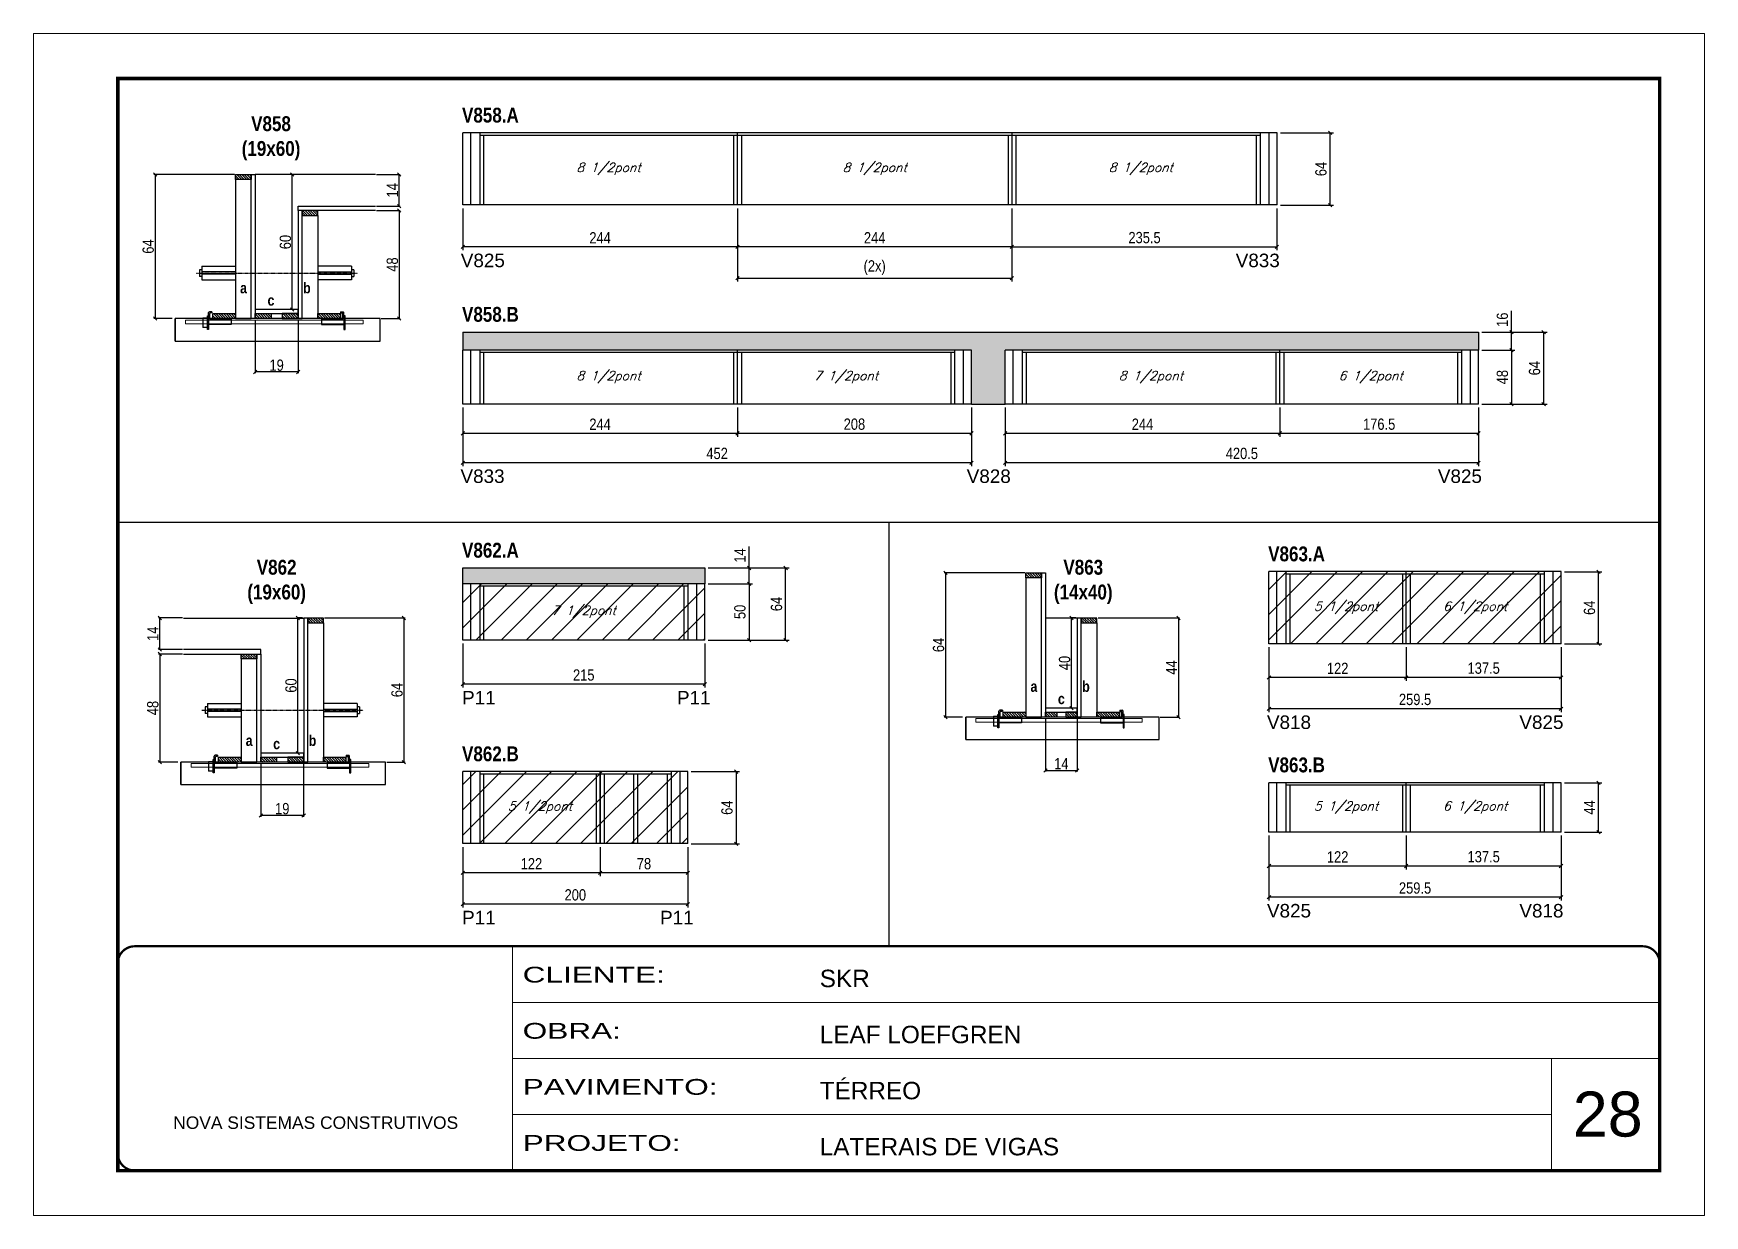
# Model space of a CAD drawing. Extents: x 3309 to 9590, y -2522 to 14608.
# Drawn here: x 8078 to 9563, y 6666 to 7716 of the extents above; entities that cross this region are included whole.
import ezdxf

# ---------------------------------------------------------------- set-up
doc = ezdxf.new("R2010")
doc.units = 0
for name, pattern in [('CONTINUO', [0]), ('DASHED', [0.75, 0.5, -0.25]), ('HIDDEN', [0.375, 0.25, -0.125])]:
    doc.linetypes.add(name, pattern=pattern)
for name, color, linetype in [('5', 5, 'Continuous'), ('barrote', 251, 'Continuous'), ('COTA', 241, 'Continuous'), ('detalhes', 4, 'Continuous'), ('NOMENCLATURA', 7, 'Continuous'), ('Painéis', 200, 'Continuous'), ('presilha', 1, 'Continuous'), ('SARR_2.2x10', 60, 'Continuous'), ('SARR_2.2x7', 40, 'Continuous'), ('SARR_3.5x7', 81, 'Continuous'), ('TENSOR', 3, 'Continuous'), ('texto', 7, 'Continuous')]:
    doc.layers.add(name, color=color, linetype=linetype)
for name, color, linetype, lineweight in [('CARIMBO', 255, 'Continuous', 9), ('CONCRETO', 251, 'Continuous', 25), ('Folhas', 255, 'Continuous', 9), ('Hachura', 251, 'Continuous', 9), ('SARRAFO DE PRESSAO', 251, 'DASHED', 9), ('SCO-___-LAJ', 2, 'Continuous', 0)]:
    doc.layers.add(name, color=color, linetype=linetype, lineweight=lineweight)
doc.styles.add('ARIAL', font='arial.ttf')
doc.styles.add('COTA TECNICA', font='techl___.ttf', dxfattribs={"height": 10})
doc.styles.add('COTA TECNICA 2X', font='techl___.ttf', dxfattribs={"height": 10})
doc.styles.add('Romans', font='romans.shx')
doc.styles.get("Standard").update_dxf_attribs({"font": 'arial.ttf'})
doc.styles.add('TECNICA', font='techb___.ttf', dxfattribs={"height": 10})
doc.styles.add('Tecnologia', font='')
doc.styles.get('Tecnologia').set_extended_font_data('Forgotten Futurist')
doc.dimstyles.new('PAINEL', dxfattribs={"dimtxt": 10, "dimasz": 3, "dimexe": 3, "dimexo": 3, "dimgap": 3, "dimtad": 1, "dimdec": 1, "dimzin": 12, "dimdsep": 46, "dimtxsty": 'COTA TECNICA', "dimblk1": 'OBLIQUE', "dimblk2": 'OBLIQUE', "dimsah": 1, "dimcen": 0.9, "dimclrd": 4, "dimclre": 4, "dimclrt": 240, "dimadec": 1, "dimazin": 3, "dimtfac": 1, "dimtdec": 1, "dimtmove": 0, "dimatfit": 3, "dimfxl": 1, "dimtolj": 1, "dimtzin": 12, "dimarcsym": 0})
doc.dimstyles.new('SECAO', dxfattribs={"dimscale": 0.333333, "dimtxt": 5, "dimasz": 9, "dimexe": 3, "dimexo": 3, "dimgap": 3, "dimtad": 1, "dimdec": 1, "dimlfac": 0.5, "dimzin": 12, "dimdsep": 46, "dimtxsty": 'COTA TECNICA 2X', "dimblk1": 'OBLIQUE', "dimblk2": 'OBLIQUE', "dimsah": 1, "dimcen": 0.9, "dimclrd": 4, "dimclre": 4, "dimclrt": 240, "dimadec": 1, "dimazin": 3, "dimtfac": 1, "dimtdec": 1, "dimtmove": 0, "dimatfit": 3, "dimfxl": 1, "dimtolj": 1, "dimtzin": 12, "dimarcsym": 0})
pattern_1 = [(135, (41510.5445, -116049.0389), (-1.122532015, -1.122532015), [])]
pattern_2 = [(135, (41515.5445, -116442.9986), (-1.122532015, -1.122532015), [])]

msp = doc.modelspace()

# ---------------------------------------------------------------- texts
at = {"layer": '5', "linetype": 'Continuous'}
for s, p in [('V825', (8457.65, 7508.8)), ('V833', (9146.25, 7508.8)), ('V833', (8457.39, 7317.13)), ('V828', (8907.21, 7317.13)), ('V825', (9325.88, 7317.13)), ('P11', (8458.81, 7120.37)), ('P11', (8649.74, 7120.37)), ('V818', (9174.02, 7098.61)), ('V825', (9398.32, 7098.61)), ('P11', (8458.81, 6925.1)), ('P11', (8634.74, 6925.1)), ('V825', (9174.02, 6931.18)), ('V818', (9398.32, 6931.18))]:
    msp.add_text(s, height=12, rotation=0.00004, dxfattribs=at).set_placement(p)
at = {"layer": 'CARIMBO', "style": 'ARIAL'}
msp.add_text('28', height=40, dxfattribs=at).set_placement((9445.73, 6736.55))
at = {"layer": 'detalhes', "style": 'TECNICA'}
for s, p in [('a', (8261.53, 7485.57)), ('b', (8317.51, 7485.56)), ('c', (8285.9, 7474.6)), ('a', (8963.86, 7131.61)), ('c', (8988.23, 7120.64)), ('b', (9009.83, 7131.6)), ('a', (8266.53, 7083.56)), ('c', (8290.9, 7080.64)), ('b', (8322.51, 7083.55))]:
    msp.add_text(s, height=9.6, dxfattribs=at).set_placement(p)
at = {"layer": 'NOMENCLATURA', "style": 'TECNICA'}
for s, p in [('V858.A', (8458.73, 7637.23)), ('V858.B', (8458.73, 7460.3)), ('V862.A', (8458.73, 7250.78)), ('V863.A', (9175.1, 7247.53)), ('V862.B', (8458.73, 7069.93)), ('V863.B', (9175.1, 7060.1))]:
    msp.add_text(s, height=13.2, dxfattribs=at).set_placement(p)
at = {"layer": 'NOMENCLATURA', "char_height": 13.2, "attachment_point": 2, "style": 'TECNICA'}
for s, insert in [('V858\\P(19x60)', (8289.01, 7642.83)), ('V862\\P(19x60)', (8294.01, 7248.87)), ('V863\\P(14x40)', (9010.75, 7248.87))]:
    msp.add_mtext_dynamic_manual_height_columns(s, width=300.2766, gutter_width=1, heights=[0], dxfattribs=dict(at, insert=insert))
at = {"layer": 'texto', "color": 2, "char_height": 8, "attachment_point": 5, "style": 'Romans'}
for s, insert in [('{\\Q19;\\C256;8 1/2pont}', (8588.95, 7596.05)), ('{\\Q19;\\C256;8 1/2pont}', (8825.45, 7596.05)), ('{\\Q19;\\C256;8 1/2pont}', (9061.95, 7596.05)), ('{\\Q19;\\C256;8 1/2pont}', (8588.95, 7411.12)), ('{\\Q19;\\C256;7 1/2pont}', (8799.95, 7411.12)), ('{\\Q19;\\C256;8 1/2pont}', (9070.95, 7411.12)), ('{\\Q19;\\C256;6 1/2pont}', (9266.2, 7411.12)), ('{\\Q19;\\C256;7 1/2pont}', (8566.95, 7202.6)), ('{\\Q19;\\C256;5 1/2pont}', (9244.31, 7206.35)), ('{\\Q19;\\C256;6 1/2pont}', (9359.06, 7206.35)), ('{\\Q19;\\C256;5 1/2pont}', (8527.95, 7028.74)), ('{\\Q19;\\C256;5 1/2pont}', (9244.31, 7028.92)), ('{\\Q19;\\C256;6 1/2pont}', (9359.06, 7028.92))]:
    msp.add_mtext(s, dxfattribs=dict(at, insert=insert))

# ---------------------------------------------------------------- blocks, each defined once
blk = doc.blocks.new('9999999999')
at = {"color": 30, "linetype": 'CONTINUO'}
for p, q in [((98564.6, 34230.2), (98564.6, 34429.4)), ((98564.6, 34379.6), (99584, 34379.6)), ((98564.6, 34329.8), (99488, 34329.8)), ((99584, 34329.8), (99488, 34329.8)), ((99488, 34329.8), (99488, 34230.2)), ((98564.6, 34280), (99488, 34280))]:
    blk.add_line(p, q, dxfattribs=at)
at = {"color": 30, "linetype": 'CONTINUO', "const_width": 2}
blk.add_lwpolyline([(99584, 34230.2), (99584, 34414.4, 0.414214), (99569, 34429.4), (98229, 34429.4, 0.414214), (98214, 34414.4), (98214, 34245.2, 0.414214), (98229, 34230.2), (99584, 34230.2)], format="xyb", dxfattribs=at)
at = {"layer": 'Folhas'}
blk.add_lwpolyline([(98139, 34190.2), (99624, 34190.2), (99624, 35240.2), (98139, 35240.2)], close=True, dxfattribs=at)
at = {"layer": 'Folhas', "color": 30, "const_width": 3}
blk.add_lwpolyline([(98214, 34230.2), (99584, 34230.2), (99584, 35200.2), (98214, 35200.2)], close=True, dxfattribs=at)
at = {"color": 7, "linetype": 'Continuous', "ltscale": 5, "style": 'ARIAL'}
for s, height, p in [('SKR', 15.48, (98837.7, 34393.1)), ('LEAF LOEFGREN', 15.483, (98837.7, 34343.3)), ('TÉRREO', 15.48, (98837.7, 34293.5)), ('NOVA SISTEMAS CONSTRUTIVOS', 11.059, (98263.2, 34267.2)), ('LATERAIS DE VIGAS', 15.483, (98837.7, 34243.7))]:
    blk.add_text(s, height=height, dxfattribs=at).set_placement(p)
at = {"layer": 'Folhas', "color": 7, "style": 'Tecnologia', "width": 1.5}
for s, p in [('CLIENTE:', (98573.7, 34397.2)), ('OBRA:', (98573.7, 34347.3)), ('PAVIMENTO:', (98573.7, 34297.5)), ('PROJETO:', (98573.7, 34247.7))]:
    blk.add_text(s, height=14, dxfattribs=at).set_placement(p)
blk = doc.blocks.new('_Oblique')
at = {"color": 0, "linetype": 'ByBlock', "lineweight": -2}
blk.add_line((-0.5, -0.5), (0.5, 0.5), dxfattribs=at)
blk = doc.blocks.new('*D2369')
at = {"layer": 'COTA', "color": 4, "lineweight": -2, "transparency": 16777216}
for p, q in [((8275, 7462.1), (8275, 7414.7)), ((8313, 7462.1), (8313, 7414.7)), ((8313, 7415.7), (8275, 7415.7))]:
    blk.add_line(p, q, dxfattribs=at)
at = {"layer": 'Defpoints', "color": 0, "transparency": 16777216}
for p in [(8275, 7463.1), (8313, 7463.1), (8275, 7415.7)]:
    blk.add_point(p, dxfattribs=at)
at = {"layer": 'COTA', "color": 4, "lineweight": -2, "transparency": 16777216, "xscale": 3, "yscale": 3, "zscale": 3, "rotation": 180}
blk.add_blockref('_Oblique', (8275, 7415.7), dxfattribs=at)
at = {"layer": 'COTA', "color": 4, "lineweight": -2, "transparency": 16777216, "xscale": 3, "yscale": 3, "zscale": 3}
blk.add_blockref('_Oblique', (8313, 7415.7), dxfattribs=at)
at = {"layer": 'COTA', "color": 240, "transparency": 16777216, "insert": (8294, 7421.7), "char_height": 10, "attachment_point": 5, "style": 'COTA TECNICA 2X'}
blk.add_mtext('\\A1;19', dxfattribs=at)
blk = doc.blocks.new('PRESILHA METÁLICA 1')
at = {"layer": 'presilha'}
for p, q in [((0, 13), (6, 13)), ((0, 13), (0, 0)), ((6, 0), (0, 0)), ((6, 15.5), (7.5, 15.5)), ((6, -2.5), (6, 15.5)), ((6, 13), (6, 0)), ((7.5, 10.6), (7.5, 19.9)), ((7.5, 15.5), (7.5, -2.5)), ((37.5, 4.1), (7.5, 4.1)), ((12, 21), (8.6, 21)), ((9, 11.6), (9, 18.9)), ((12, 19.5), (9.6, 19.5)), ((37.5, 11), (9.6, 11)), ((12, 21), (12, 19.5)), ((37.5, 11), (37.5, 4.1)), ((7.5, -2.5), (6, -2.5))]:
    blk.add_line(p, q, dxfattribs=at)
for centre, radius, start, end in [((8.6, 19.9), 1.14, 90, 180), ((9.6, 18.9), 0.57, 90, 180), ((9.6, 11.6), 0.57, 180, 270)]:
    blk.add_arc(centre, radius, start, end, dxfattribs=at)
blk = doc.blocks.new('PRESILHA METÁLICA 2')
at = {"layer": 'presilha'}
for p, q in [((-5.2, 23.5), (-5.2, 22)), ((-5.2, 23.5), (-1.9, 23.5)), ((-0.8, 14.6), (-0.8, 22.4)), ((-30.8, 13.5), (-30.8, 6.6)), ((-30.8, 13.5), (-2.8, 13.5)), ((-30.8, 6.6), (-0.8, 6.6)), ((-5.2, 22), (-2.8, 22)), ((-2.2, 14.1), (-2.2, 21.4)), ((0.8, 18), (-0.8, 18)), ((-0.8, 18), (-0.8, 0)), ((-0.8, 0), (0.8, 0)), ((0.8, 0), (0.8, 18))]:
    blk.add_line(p, q, dxfattribs=at)
for centre, radius, start, end in [((-1.9, 22.4), 1.14, 0, 90), ((-2.8, 21.4), 0.57, 0, 90), ((-2.8, 14.1), 0.57, 270, 0)]:
    blk.add_arc(centre, radius, start, end, dxfattribs=at)
blk = doc.blocks.new('*D2370')
at = {"layer": 'COTA', "color": 4, "lineweight": -2, "transparency": 16777216}
for p, q in [((8256.4, 7591.1), (8185, 7591.1)), ((8186, 7591.1), (8186, 7463.1)), ((8201.2, 7463.1), (8185, 7463.1))]:
    blk.add_line(p, q, dxfattribs=at)
at = {"layer": 'Defpoints', "color": 0, "transparency": 16777216}
for p in [(8257.4, 7591.1), (8186, 7463.1), (8202.2, 7463.1)]:
    blk.add_point(p, dxfattribs=at)
at = {"layer": 'COTA', "color": 4, "lineweight": -2, "transparency": 16777216, "xscale": 3, "yscale": 3, "zscale": 3}
for p, rotation in [((8186, 7591.1), 90), ((8186, 7463.1), 270)]:
    blk.add_blockref('_Oblique', p, dxfattribs=dict(at, rotation=rotation))
at = {"layer": 'COTA', "color": 240, "transparency": 16777216, "insert": (8179.9, 7527.1), "char_height": 10, "attachment_point": 5, "rotation": 90, "style": 'COTA TECNICA 2X'}
blk.add_mtext('\\A1;64', dxfattribs=at)
blk = doc.blocks.new('*D2371')
at = {"layer": 'COTA', "color": 4, "lineweight": -2, "transparency": 16777216}
for p, q in [((8382.7, 7559.1), (8403.9, 7559.1)), ((8402.9, 7559.1), (8402.9, 7463.1)), ((8386.8, 7463.1), (8403.9, 7463.1))]:
    blk.add_line(p, q, dxfattribs=at)
at = {"layer": 'Defpoints', "color": 0, "transparency": 16777216}
for p in [(8381.7, 7559.1), (8385.8, 7463.1), (8402.9, 7463.1)]:
    blk.add_point(p, dxfattribs=at)
at = {"layer": 'COTA', "color": 4, "lineweight": -2, "transparency": 16777216, "xscale": 3, "yscale": 3, "zscale": 3}
for p, rotation in [((8402.9, 7559.1), 90), ((8402.9, 7463.1), 270)]:
    blk.add_blockref('_Oblique', p, dxfattribs=dict(at, rotation=rotation))
at = {"layer": 'COTA', "color": 240, "transparency": 16777216, "insert": (8396.8, 7511.1), "char_height": 10, "attachment_point": 5, "rotation": 90, "style": 'COTA TECNICA 2X'}
blk.add_mtext('\\A1;48', dxfattribs=at)
blk = doc.blocks.new('*D2372')
at = {"layer": 'COTA', "color": 4, "lineweight": -2, "transparency": 16777216}
for p, q in [((8312, 7591.1), (8306.9, 7591.1)), ((8307.9, 7471.1), (8307.9, 7591.1)), ((8312, 7471.1), (8306.9, 7471.1))]:
    blk.add_line(p, q, dxfattribs=at)
at = {"layer": 'Defpoints', "color": 0, "transparency": 16777216}
for p in [(8307.9, 7591.1), (8313, 7591.1), (8313, 7471.1)]:
    blk.add_point(p, dxfattribs=at)
at = {"layer": 'COTA', "color": 4, "lineweight": -2, "transparency": 16777216, "xscale": 3, "yscale": 3, "zscale": 3}
for p, rotation in [((8307.9, 7591.1), 90), ((8307.9, 7471.1), 270)]:
    blk.add_blockref('_Oblique', p, dxfattribs=dict(at, rotation=rotation))
at = {"layer": 'COTA', "color": 240, "transparency": 16777216, "insert": (8301.8, 7531.1), "char_height": 10, "attachment_point": 5, "rotation": 90, "style": 'COTA TECNICA 2X'}
blk.add_mtext('\\A1;60', dxfattribs=at)
blk = doc.blocks.new('*D2373')
at = {"layer": 'COTA', "color": 4, "lineweight": -2, "transparency": 16777216}
for p, q in [((8382.7, 7591.1), (8403.9, 7591.1)), ((8402.9, 7563.1), (8402.9, 7591.1)), ((8382.7, 7563.1), (8403.9, 7563.1))]:
    blk.add_line(p, q, dxfattribs=at)
at = {"layer": 'Defpoints', "color": 0, "transparency": 16777216}
for p in [(8381.7, 7591.1), (8402.9, 7591.1), (8381.7, 7563.1)]:
    blk.add_point(p, dxfattribs=at)
at = {"layer": 'COTA', "color": 4, "lineweight": -2, "transparency": 16777216, "xscale": 3, "yscale": 3, "zscale": 3}
for p, rotation in [((8402.9, 7591.1), 90), ((8402.9, 7563.1), 270)]:
    blk.add_blockref('_Oblique', p, dxfattribs=dict(at, rotation=rotation))
at = {"layer": 'COTA', "color": 240, "transparency": 16777216, "insert": (8396.9, 7577.1), "char_height": 10, "attachment_point": 5, "rotation": 90, "style": 'COTA TECNICA 2X'}
blk.add_mtext('\\A1;14', dxfattribs=at)
blk = doc.blocks.new('*D2376')
at = {"layer": 'COTA', "color": 4, "linetype": 'ByBlock', "lineweight": -2, "transparency": 16777216}
for p, q in [((8703.4, 7561), (8703.4, 7523.8)), ((8947.4, 7561), (8947.4, 7523.8)), ((8947.4, 7526.8), (8703.4, 7526.8))]:
    blk.add_line(p, q, dxfattribs=at)
at = {"layer": 'Defpoints', "color": 0, "linetype": 'ByBlock', "transparency": 16777216}
for p in [(8703.4, 7564), (8947.4, 7564), (8703.4, 7526.8)]:
    blk.add_point(p, dxfattribs=at)
at = {"layer": 'COTA', "color": 4, "linetype": 'ByBlock', "lineweight": -2, "transparency": 16777216, "xscale": 3, "yscale": 3, "zscale": 3, "rotation": 180}
blk.add_blockref('_Oblique', (8703.4, 7526.8), dxfattribs=at)
at = {"layer": 'COTA', "color": 4, "linetype": 'ByBlock', "lineweight": -2, "transparency": 16777216, "xscale": 3, "yscale": 3, "zscale": 3}
blk.add_blockref('_Oblique', (8947.4, 7526.8), dxfattribs=at)
at = {"layer": 'COTA', "color": 240, "linetype": 'ByBlock', "transparency": 16777216, "insert": (8825.4, 7534.9), "char_height": 10, "attachment_point": 5, "style": 'COTA TECNICA'}
blk.add_mtext('\\A1;244', dxfattribs=at)
blk = doc.blocks.new('*D2377')
at = {"layer": 'COTA', "color": 4, "linetype": 'ByBlock', "lineweight": -2, "transparency": 16777216}
for p, q in [((8459.4, 7561), (8459.4, 7523.8)), ((8703.4, 7561), (8703.4, 7523.8)), ((8703.4, 7526.8), (8459.4, 7526.8))]:
    blk.add_line(p, q, dxfattribs=at)
at = {"layer": 'Defpoints', "color": 0, "linetype": 'ByBlock', "transparency": 16777216}
for p in [(8459.4, 7564), (8703.4, 7564), (8459.4, 7526.8)]:
    blk.add_point(p, dxfattribs=at)
at = {"layer": 'COTA', "color": 4, "linetype": 'ByBlock', "lineweight": -2, "transparency": 16777216, "xscale": 3, "yscale": 3, "zscale": 3, "rotation": 180}
blk.add_blockref('_Oblique', (8459.4, 7526.8), dxfattribs=at)
at = {"layer": 'COTA', "color": 4, "linetype": 'ByBlock', "lineweight": -2, "transparency": 16777216, "xscale": 3, "yscale": 3, "zscale": 3}
blk.add_blockref('_Oblique', (8703.4, 7526.8), dxfattribs=at)
at = {"layer": 'COTA', "color": 240, "linetype": 'ByBlock', "transparency": 16777216, "insert": (8581.4, 7534.9), "char_height": 10, "attachment_point": 5, "style": 'COTA TECNICA'}
blk.add_mtext('\\A1;244', dxfattribs=at)
blk = doc.blocks.new('*D2378')
at = {"layer": 'COTA', "color": 4, "lineweight": -2, "transparency": 16777216}
for p, q in [((8947.4, 7561), (8947.4, 7523.8)), ((9182.9, 7561), (9182.9, 7523.8)), ((8947.4, 7526.8), (9182.9, 7526.8))]:
    blk.add_line(p, q, dxfattribs=at)
at = {"layer": 'Defpoints', "color": 0, "transparency": 16777216}
for p in [(8947.4, 7564), (9182.9, 7564), (9182.9, 7526.8)]:
    blk.add_point(p, dxfattribs=at)
at = {"layer": 'COTA', "color": 4, "lineweight": -2, "transparency": 16777216, "xscale": 3, "yscale": 3, "zscale": 3, "rotation": 180}
blk.add_blockref('_Oblique', (8947.4, 7526.8), dxfattribs=at)
at = {"layer": 'COTA', "color": 4, "lineweight": -2, "transparency": 16777216, "xscale": 3, "yscale": 3, "zscale": 3}
blk.add_blockref('_Oblique', (9182.9, 7526.8), dxfattribs=at)
at = {"layer": 'COTA', "color": 240, "transparency": 16777216, "insert": (9065.2, 7535), "char_height": 10, "attachment_point": 5, "style": 'COTA TECNICA'}
blk.add_mtext('\\A1;235.5', dxfattribs=at)
blk = doc.blocks.new('*D2379')
at = {"layer": 'COTA', "color": 4, "lineweight": -2, "transparency": 16777216}
for p, q in [((9185.9, 7628), (9233.1, 7628)), ((9230.1, 7564), (9230.1, 7628)), ((9185.9, 7564), (9233.1, 7564))]:
    blk.add_line(p, q, dxfattribs=at)
at = {"layer": 'Defpoints', "color": 0, "transparency": 16777216}
for p in [(9182.9, 7628), (9230.1, 7628), (9182.9, 7564)]:
    blk.add_point(p, dxfattribs=at)
at = {"layer": 'COTA', "color": 4, "lineweight": -2, "transparency": 16777216, "xscale": 3, "yscale": 3, "zscale": 3}
for p, rotation in [((9230.1, 7628), 90), ((9230.1, 7564), 270)]:
    blk.add_blockref('_Oblique', p, dxfattribs=dict(at, rotation=rotation))
at = {"layer": 'COTA', "color": 240, "transparency": 16777216, "insert": (9222, 7596), "char_height": 10, "attachment_point": 5, "rotation": 90, "style": 'COTA TECNICA'}
blk.add_mtext('\\A1;64', dxfattribs=at)
blk = doc.blocks.new('*D2380')
at = {"layer": 'COTA', "color": 4, "lineweight": -2, "transparency": 16777216}
for p, q in [((8703.4, 7561), (8703.4, 7496.1)), ((8947.4, 7561), (8947.4, 7496.1)), ((8703.4, 7499.1), (8947.4, 7499.1))]:
    blk.add_line(p, q, dxfattribs=at)
at = {"layer": 'Defpoints', "color": 0, "transparency": 16777216}
for p in [(8703.4, 7564), (8947.4, 7564), (8947.4, 7499.1)]:
    blk.add_point(p, dxfattribs=at)
at = {"layer": 'COTA', "color": 4, "lineweight": -2, "transparency": 16777216, "xscale": 3, "yscale": 3, "zscale": 3, "rotation": 180}
blk.add_blockref('_Oblique', (8703.4, 7499.1), dxfattribs=at)
at = {"layer": 'COTA', "color": 4, "lineweight": -2, "transparency": 16777216, "xscale": 3, "yscale": 3, "zscale": 3}
blk.add_blockref('_Oblique', (8947.4, 7499.1), dxfattribs=at)
at = {"layer": 'COTA', "color": 240, "transparency": 16777216, "insert": (8825.4, 7508.4), "char_height": 10, "attachment_point": 5, "style": 'COTA TECNICA'}
blk.add_mtext('\\A1;(2x)', dxfattribs=at)
blk = doc.blocks.new('*D2381')
at = {"layer": 'COTA', "color": 4, "linetype": 'ByBlock', "lineweight": -2, "transparency": 16777216}
for p, q in [((8703.4, 7384.1), (8703.4, 7358.2)), ((8911.4, 7384.1), (8911.4, 7358.2)), ((8911.4, 7361.2), (8703.4, 7361.2))]:
    blk.add_line(p, q, dxfattribs=at)
at = {"layer": 'Defpoints', "color": 0, "linetype": 'ByBlock', "transparency": 16777216}
for p in [(8703.4, 7387.1), (8911.4, 7387.1), (8703.4, 7361.2)]:
    blk.add_point(p, dxfattribs=at)
at = {"layer": 'COTA', "color": 4, "linetype": 'ByBlock', "lineweight": -2, "transparency": 16777216, "xscale": 3, "yscale": 3, "zscale": 3, "rotation": 180}
blk.add_blockref('_Oblique', (8703.4, 7361.2), dxfattribs=at)
at = {"layer": 'COTA', "color": 4, "linetype": 'ByBlock', "lineweight": -2, "transparency": 16777216, "xscale": 3, "yscale": 3, "zscale": 3}
blk.add_blockref('_Oblique', (8911.4, 7361.2), dxfattribs=at)
at = {"layer": 'COTA', "color": 240, "linetype": 'ByBlock', "transparency": 16777216, "insert": (8807.4, 7369.3), "char_height": 10, "attachment_point": 5, "style": 'COTA TECNICA'}
blk.add_mtext('\\A1;208', dxfattribs=at)
blk = doc.blocks.new('*D2382')
at = {"layer": 'COTA', "color": 4, "linetype": 'ByBlock', "lineweight": -2, "transparency": 16777216}
for p, q in [((8459.4, 7384.1), (8459.4, 7358.2)), ((8703.4, 7384.1), (8703.4, 7358.2)), ((8703.4, 7361.2), (8459.4, 7361.2))]:
    blk.add_line(p, q, dxfattribs=at)
at = {"layer": 'Defpoints', "color": 0, "linetype": 'ByBlock', "transparency": 16777216}
for p in [(8459.4, 7387.1), (8703.4, 7387.1), (8459.4, 7361.2)]:
    blk.add_point(p, dxfattribs=at)
at = {"layer": 'COTA', "color": 4, "linetype": 'ByBlock', "lineweight": -2, "transparency": 16777216, "xscale": 3, "yscale": 3, "zscale": 3, "rotation": 180}
blk.add_blockref('_Oblique', (8459.4, 7361.2), dxfattribs=at)
at = {"layer": 'COTA', "color": 4, "linetype": 'ByBlock', "lineweight": -2, "transparency": 16777216, "xscale": 3, "yscale": 3, "zscale": 3}
blk.add_blockref('_Oblique', (8703.4, 7361.2), dxfattribs=at)
at = {"layer": 'COTA', "color": 240, "linetype": 'ByBlock', "transparency": 16777216, "insert": (8581.4, 7369.3), "char_height": 10, "attachment_point": 5, "style": 'COTA TECNICA'}
blk.add_mtext('\\A1;244', dxfattribs=at)
blk = doc.blocks.new('*D2383')
at = {"layer": 'COTA', "color": 4, "linetype": 'ByBlock', "lineweight": -2, "transparency": 16777216}
for p, q in [((8459.4, 7384.1), (8459.4, 7332.1)), ((8911.4, 7384.1), (8911.4, 7332.1)), ((8911.4, 7335.1), (8459.4, 7335.1))]:
    blk.add_line(p, q, dxfattribs=at)
at = {"layer": 'Defpoints', "color": 0, "linetype": 'ByBlock', "transparency": 16777216}
for p in [(8459.4, 7387.1), (8911.4, 7387.1), (8459.4, 7335.1)]:
    blk.add_point(p, dxfattribs=at)
at = {"layer": 'COTA', "color": 4, "linetype": 'ByBlock', "lineweight": -2, "transparency": 16777216, "xscale": 3, "yscale": 3, "zscale": 3, "rotation": 180}
blk.add_blockref('_Oblique', (8459.4, 7335.1), dxfattribs=at)
at = {"layer": 'COTA', "color": 4, "linetype": 'ByBlock', "lineweight": -2, "transparency": 16777216, "xscale": 3, "yscale": 3, "zscale": 3}
blk.add_blockref('_Oblique', (8911.4, 7335.1), dxfattribs=at)
at = {"layer": 'COTA', "color": 240, "linetype": 'ByBlock', "transparency": 16777216, "insert": (8685.4, 7343.3), "char_height": 10, "attachment_point": 5, "style": 'COTA TECNICA'}
blk.add_mtext('\\A1;452', dxfattribs=at)
blk = doc.blocks.new('*D2384')
at = {"layer": 'COTA', "color": 4, "linetype": 'ByBlock', "lineweight": -2, "transparency": 16777216}
for p, q in [((9185.4, 7384.1), (9185.4, 7358.2)), ((9361.9, 7384.1), (9361.9, 7358.2)), ((9361.9, 7361.2), (9185.4, 7361.2))]:
    blk.add_line(p, q, dxfattribs=at)
at = {"layer": 'Defpoints', "color": 0, "linetype": 'ByBlock', "transparency": 16777216}
for p in [(9185.4, 7387.1), (9361.9, 7387.1), (9185.4, 7361.2)]:
    blk.add_point(p, dxfattribs=at)
at = {"layer": 'COTA', "color": 4, "linetype": 'ByBlock', "lineweight": -2, "transparency": 16777216, "xscale": 3, "yscale": 3, "zscale": 3, "rotation": 180}
blk.add_blockref('_Oblique', (9185.4, 7361.2), dxfattribs=at)
at = {"layer": 'COTA', "color": 4, "linetype": 'ByBlock', "lineweight": -2, "transparency": 16777216, "xscale": 3, "yscale": 3, "zscale": 3}
blk.add_blockref('_Oblique', (9361.9, 7361.2), dxfattribs=at)
at = {"layer": 'COTA', "color": 240, "linetype": 'ByBlock', "transparency": 16777216, "insert": (9273.7, 7369.3), "char_height": 10, "attachment_point": 5, "style": 'COTA TECNICA'}
blk.add_mtext('\\A1;176.5', dxfattribs=at)
blk = doc.blocks.new('*D2385')
at = {"layer": 'COTA', "color": 4, "linetype": 'ByBlock', "lineweight": -2, "transparency": 16777216}
for p, q in [((8941.4, 7384.1), (8941.4, 7358.2)), ((9185.4, 7384.1), (9185.4, 7358.2)), ((9185.4, 7361.2), (8941.4, 7361.2))]:
    blk.add_line(p, q, dxfattribs=at)
at = {"layer": 'Defpoints', "color": 0, "linetype": 'ByBlock', "transparency": 16777216}
for p in [(8941.4, 7387.1), (9185.4, 7387.1), (8941.4, 7361.2)]:
    blk.add_point(p, dxfattribs=at)
at = {"layer": 'COTA', "color": 4, "linetype": 'ByBlock', "lineweight": -2, "transparency": 16777216, "xscale": 3, "yscale": 3, "zscale": 3, "rotation": 180}
blk.add_blockref('_Oblique', (8941.4, 7361.2), dxfattribs=at)
at = {"layer": 'COTA', "color": 4, "linetype": 'ByBlock', "lineweight": -2, "transparency": 16777216, "xscale": 3, "yscale": 3, "zscale": 3}
blk.add_blockref('_Oblique', (9185.4, 7361.2), dxfattribs=at)
at = {"layer": 'COTA', "color": 240, "linetype": 'ByBlock', "transparency": 16777216, "insert": (9063.4, 7369.3), "char_height": 10, "attachment_point": 5, "style": 'COTA TECNICA'}
blk.add_mtext('\\A1;244', dxfattribs=at)
blk = doc.blocks.new('*D2386')
at = {"layer": 'COTA', "color": 4, "linetype": 'ByBlock', "lineweight": -2, "transparency": 16777216}
for p, q in [((8941.4, 7384.1), (8941.4, 7332.1)), ((9361.9, 7384.1), (9361.9, 7332.1)), ((9361.9, 7335.1), (8941.4, 7335.1))]:
    blk.add_line(p, q, dxfattribs=at)
at = {"layer": 'Defpoints', "color": 0, "linetype": 'ByBlock', "transparency": 16777216}
for p in [(8941.4, 7387.1), (9361.9, 7387.1), (8941.4, 7335.1)]:
    blk.add_point(p, dxfattribs=at)
at = {"layer": 'COTA', "color": 4, "linetype": 'ByBlock', "lineweight": -2, "transparency": 16777216, "xscale": 3, "yscale": 3, "zscale": 3, "rotation": 180}
blk.add_blockref('_Oblique', (8941.4, 7335.1), dxfattribs=at)
at = {"layer": 'COTA', "color": 4, "linetype": 'ByBlock', "lineweight": -2, "transparency": 16777216, "xscale": 3, "yscale": 3, "zscale": 3}
blk.add_blockref('_Oblique', (9361.9, 7335.1), dxfattribs=at)
at = {"layer": 'COTA', "color": 240, "linetype": 'ByBlock', "transparency": 16777216, "insert": (9151.7, 7343.3), "char_height": 10, "attachment_point": 5, "style": 'COTA TECNICA'}
blk.add_mtext('\\A1;420.5', dxfattribs=at)
blk = doc.blocks.new('*D2387')
at = {"layer": 'COTA', "color": 4, "lineweight": -2, "transparency": 16777216}
for p, q in [((9364.9, 7435.1), (9394.3, 7435.1)), ((9391.3, 7435.1), (9391.3, 7387.1)), ((9364.9, 7387.1), (9394.3, 7387.1))]:
    blk.add_line(p, q, dxfattribs=at)
at = {"layer": 'Defpoints', "color": 0, "transparency": 16777216}
for p in [(9361.9, 7435.1), (9361.9, 7387.1), (9391.3, 7387.1)]:
    blk.add_point(p, dxfattribs=at)
at = {"layer": 'COTA', "color": 4, "lineweight": -2, "transparency": 16777216, "xscale": 3, "yscale": 3, "zscale": 3}
for p, rotation in [((9391.3, 7435.1), 90), ((9391.3, 7387.1), 270)]:
    blk.add_blockref('_Oblique', p, dxfattribs=dict(at, rotation=rotation))
at = {"layer": 'COTA', "color": 240, "transparency": 16777216, "insert": (9383.2, 7411.1), "char_height": 10, "attachment_point": 5, "rotation": 90, "style": 'COTA TECNICA'}
blk.add_mtext('\\A1;48', dxfattribs=at)
blk = doc.blocks.new('*D2388')
at = {"layer": 'COTA', "color": 4, "lineweight": -2, "transparency": 16777216}
for p, q in [((9391.3, 7451.1), (9391.3, 7470.1)), ((9364.9, 7451.1), (9394.3, 7451.1)), ((9391.3, 7435.1), (9391.3, 7451.1)), ((9364.9, 7435.1), (9394.3, 7435.1))]:
    blk.add_line(p, q, dxfattribs=at)
at = {"layer": 'Defpoints', "color": 0, "transparency": 16777216}
for p in [(9361.9, 7451.1), (9391.3, 7451.1), (9361.9, 7435.1)]:
    blk.add_point(p, dxfattribs=at)
at = {"layer": 'COTA', "color": 4, "lineweight": -2, "transparency": 16777216, "xscale": 3, "yscale": 3, "zscale": 3}
for p, rotation in [((9391.3, 7451.1), 90), ((9391.3, 7435.1), 270)]:
    blk.add_blockref('_Oblique', p, dxfattribs=dict(at, rotation=rotation))
at = {"layer": 'COTA', "color": 240, "transparency": 16777216, "insert": (9383.2, 7462.1), "char_height": 10, "attachment_point": 5, "rotation": 90, "style": 'COTA TECNICA'}
blk.add_mtext('\\A1;16', dxfattribs=at)
blk = doc.blocks.new('*D2389')
at = {"layer": 'COTA', "color": 4, "lineweight": -2, "transparency": 16777216}
for p, q in [((9364.9, 7451.1), (9422.9, 7451.1)), ((9419.9, 7387.1), (9419.9, 7451.1)), ((9364.9, 7387.1), (9422.9, 7387.1))]:
    blk.add_line(p, q, dxfattribs=at)
at = {"layer": 'Defpoints', "color": 0, "transparency": 16777216}
for p in [(9361.9, 7451.1), (9419.9, 7451.1), (9361.9, 7387.1)]:
    blk.add_point(p, dxfattribs=at)
at = {"layer": 'COTA', "color": 4, "lineweight": -2, "transparency": 16777216, "xscale": 3, "yscale": 3, "zscale": 3}
for p, rotation in [((9419.9, 7451.1), 90), ((9419.9, 7387.1), 270)]:
    blk.add_blockref('_Oblique', p, dxfattribs=dict(at, rotation=rotation))
at = {"layer": 'COTA', "color": 240, "transparency": 16777216, "insert": (9411.8, 7419.1), "char_height": 10, "attachment_point": 5, "rotation": 90, "style": 'COTA TECNICA'}
blk.add_mtext('\\A1;64', dxfattribs=at)
blk = doc.blocks.new('*D2434')
at = {"layer": 'COTA', "color": 4, "lineweight": -2, "transparency": 16777216}
for p, q in [((8280, 7068.2), (8280, 7020.7)), ((8318, 7068.2), (8318, 7020.7)), ((8318, 7021.7), (8280, 7021.7))]:
    blk.add_line(p, q, dxfattribs=at)
at = {"layer": 'Defpoints', "color": 0, "transparency": 16777216}
for p in [(8280, 7069.2), (8318, 7069.2), (8280, 7021.7)]:
    blk.add_point(p, dxfattribs=at)
at = {"layer": 'COTA', "color": 4, "lineweight": -2, "transparency": 16777216, "xscale": 3, "yscale": 3, "zscale": 3, "rotation": 180}
blk.add_blockref('_Oblique', (8280, 7021.7), dxfattribs=at)
at = {"layer": 'COTA', "color": 4, "lineweight": -2, "transparency": 16777216, "xscale": 3, "yscale": 3, "zscale": 3}
blk.add_blockref('_Oblique', (8318, 7021.7), dxfattribs=at)
at = {"layer": 'COTA', "color": 240, "transparency": 16777216, "insert": (8299, 7027.8), "char_height": 10, "attachment_point": 5, "style": 'COTA TECNICA 2X'}
blk.add_mtext('\\A1;19', dxfattribs=at)
blk = doc.blocks.new('*D2435')
at = {"layer": 'COTA', "color": 4, "lineweight": -2, "transparency": 16777216}
for p, q in [((8336.6, 7197.2), (8408.1, 7197.2)), ((8407.1, 7197.2), (8407.1, 7069.2)), ((8391.8, 7069.2), (8408.1, 7069.2))]:
    blk.add_line(p, q, dxfattribs=at)
at = {"layer": 'Defpoints', "color": 0, "transparency": 16777216}
for p in [(8335.6, 7197.2), (8390.8, 7069.2), (8407.1, 7069.2)]:
    blk.add_point(p, dxfattribs=at)
at = {"layer": 'COTA', "color": 4, "lineweight": -2, "transparency": 16777216, "xscale": 3, "yscale": 3, "zscale": 3}
for p, rotation in [((8407.1, 7197.2), 90), ((8407.1, 7069.2), 270)]:
    blk.add_blockref('_Oblique', p, dxfattribs=dict(at, rotation=rotation))
at = {"layer": 'COTA', "color": 240, "transparency": 16777216, "insert": (8401, 7133.2), "char_height": 10, "attachment_point": 5, "rotation": 90, "style": 'COTA TECNICA 2X'}
blk.add_mtext('\\A1;64', dxfattribs=at)
blk = doc.blocks.new('*D2436')
at = {"layer": 'COTA', "color": 4, "lineweight": -2, "transparency": 16777216}
for p, q in [((8210.3, 7165.2), (8189.1, 7165.2)), ((8190.1, 7165.2), (8190.1, 7069.2)), ((8206.2, 7069.2), (8189.1, 7069.2))]:
    blk.add_line(p, q, dxfattribs=at)
at = {"layer": 'Defpoints', "color": 0, "transparency": 16777216}
for p in [(8211.3, 7165.2, 0), (8190.1, 7069.2), (8207.2, 7069.2)]:
    blk.add_point(p, dxfattribs=at)
at = {"layer": 'COTA', "color": 4, "lineweight": -2, "transparency": 16777216, "xscale": 3, "yscale": 3, "zscale": 3}
for p, rotation in [((8190.1, 7165.2), 90), ((8190.1, 7069.2), 270)]:
    blk.add_blockref('_Oblique', p, dxfattribs=dict(at, rotation=rotation))
at = {"layer": 'COTA', "color": 240, "transparency": 16777216, "insert": (8184, 7117.2), "char_height": 10, "attachment_point": 5, "rotation": 90, "style": 'COTA TECNICA 2X'}
blk.add_mtext('\\A1;48', dxfattribs=at)
blk = doc.blocks.new('*D2437')
at = {"layer": 'COTA', "color": 4, "lineweight": -2, "transparency": 16777216}
for p, q in [((8317, 7197.2), (8311.9, 7197.2)), ((8312.9, 7077.2), (8312.9, 7197.2)), ((8317, 7077.2), (8311.9, 7077.2))]:
    blk.add_line(p, q, dxfattribs=at)
at = {"layer": 'Defpoints', "color": 0, "transparency": 16777216}
for p in [(8312.9, 7197.2), (8318, 7197.2), (8318, 7077.2)]:
    blk.add_point(p, dxfattribs=at)
at = {"layer": 'COTA', "color": 4, "lineweight": -2, "transparency": 16777216, "xscale": 3, "yscale": 3, "zscale": 3}
for p, rotation in [((8312.9, 7197.2), 90), ((8312.9, 7077.2), 270)]:
    blk.add_blockref('_Oblique', p, dxfattribs=dict(at, rotation=rotation))
at = {"layer": 'COTA', "color": 240, "transparency": 16777216, "insert": (8306.8, 7137.2), "char_height": 10, "attachment_point": 5, "rotation": 90, "style": 'COTA TECNICA 2X'}
blk.add_mtext('\\A1;60', dxfattribs=at)
blk = doc.blocks.new('*D2438')
at = {"layer": 'COTA', "color": 4, "lineweight": -2, "transparency": 16777216}
for p, q in [((8210.3, 7197.2), (8189.1, 7197.2)), ((8190.1, 7169.2), (8190.1, 7197.2)), ((8210.3, 7169.2), (8189.1, 7169.2))]:
    blk.add_line(p, q, dxfattribs=at)
at = {"layer": 'Defpoints', "color": 0, "transparency": 16777216}
for p in [(8190.1, 7197.2), (8211.3, 7197.2), (8211.3, 7169.2)]:
    blk.add_point(p, dxfattribs=at)
at = {"layer": 'COTA', "color": 4, "lineweight": -2, "transparency": 16777216, "xscale": 3, "yscale": 3, "zscale": 3}
for p, rotation in [((8190.1, 7197.2), 90), ((8190.1, 7169.2), 270)]:
    blk.add_blockref('_Oblique', p, dxfattribs=dict(at, rotation=rotation))
at = {"layer": 'COTA', "color": 240, "transparency": 16777216, "insert": (8184, 7183.2), "char_height": 10, "attachment_point": 5, "rotation": 90, "style": 'COTA TECNICA 2X'}
blk.add_mtext('\\A1;14', dxfattribs=at)
blk = doc.blocks.new('*D2441')
at = {"layer": 'COTA', "color": 4, "linetype": 'ByBlock', "lineweight": -2, "transparency": 16777216}
for p, q in [((8459.4, 7174.6), (8459.4, 7135.4)), ((8674.4, 7174.6), (8674.4, 7135.4)), ((8674.4, 7138.4), (8459.4, 7138.4))]:
    blk.add_line(p, q, dxfattribs=at)
at = {"layer": 'Defpoints', "color": 0, "linetype": 'ByBlock', "transparency": 16777216}
for p in [(8459.4, 7177.6), (8674.4, 7177.6), (8459.4, 7138.4)]:
    blk.add_point(p, dxfattribs=at)
at = {"layer": 'COTA', "color": 4, "linetype": 'ByBlock', "lineweight": -2, "transparency": 16777216, "xscale": 3, "yscale": 3, "zscale": 3, "rotation": 180}
blk.add_blockref('_Oblique', (8459.4, 7138.4), dxfattribs=at)
at = {"layer": 'COTA', "color": 4, "linetype": 'ByBlock', "lineweight": -2, "transparency": 16777216, "xscale": 3, "yscale": 3, "zscale": 3}
blk.add_blockref('_Oblique', (8674.4, 7138.4), dxfattribs=at)
at = {"layer": 'COTA', "color": 240, "linetype": 'ByBlock', "transparency": 16777216, "insert": (8566.9, 7146.5), "char_height": 10, "attachment_point": 5, "style": 'COTA TECNICA'}
blk.add_mtext('\\A1;215', dxfattribs=at)
blk = doc.blocks.new('*D2446')
at = {"layer": 'COTA', "color": 4, "lineweight": -2, "transparency": 16777216}
for p, q in [((8677.4, 7227.6), (8716.8, 7227.6)), ((8713.8, 7227.6), (8713.8, 7177.6)), ((8677.4, 7177.6), (8716.8, 7177.6))]:
    blk.add_line(p, q, dxfattribs=at)
at = {"layer": 'Defpoints', "color": 0, "transparency": 16777216}
for p in [(8674.4, 7227.6), (8674.4, 7177.6), (8713.8, 7177.6)]:
    blk.add_point(p, dxfattribs=at)
at = {"layer": 'COTA', "color": 4, "lineweight": -2, "transparency": 16777216, "xscale": 3, "yscale": 3, "zscale": 3}
for p, rotation in [((8713.8, 7227.6), 90), ((8713.8, 7177.6), 270)]:
    blk.add_blockref('_Oblique', p, dxfattribs=dict(at, rotation=rotation))
at = {"layer": 'COTA', "color": 240, "transparency": 16777216, "insert": (8705.7, 7202.6), "char_height": 10, "attachment_point": 5, "rotation": 90, "style": 'COTA TECNICA'}
blk.add_mtext('\\A1;50', dxfattribs=at)
blk = doc.blocks.new('*D2439')
at = {"layer": 'COTA', "color": 4, "linetype": 'ByBlock', "lineweight": -2, "transparency": 16777216}
for p, q in [((8581.4, 6993.7), (8581.4, 6967.8)), ((8659.4, 6993.7), (8659.4, 6967.8)), ((8659.4, 6970.8), (8581.4, 6970.8))]:
    blk.add_line(p, q, dxfattribs=at)
at = {"layer": 'Defpoints', "color": 0, "linetype": 'ByBlock', "transparency": 16777216}
for p in [(8581.4, 6996.7), (8659.4, 6996.7), (8581.4, 6970.8)]:
    blk.add_point(p, dxfattribs=at)
at = {"layer": 'COTA', "color": 4, "linetype": 'ByBlock', "lineweight": -2, "transparency": 16777216, "xscale": 3, "yscale": 3, "zscale": 3, "rotation": 180}
blk.add_blockref('_Oblique', (8581.4, 6970.8), dxfattribs=at)
at = {"layer": 'COTA', "color": 4, "linetype": 'ByBlock', "lineweight": -2, "transparency": 16777216, "xscale": 3, "yscale": 3, "zscale": 3}
blk.add_blockref('_Oblique', (8659.4, 6970.8), dxfattribs=at)
at = {"layer": 'COTA', "color": 240, "linetype": 'ByBlock', "transparency": 16777216, "insert": (8620.4, 6978.9), "char_height": 10, "attachment_point": 5, "style": 'COTA TECNICA'}
blk.add_mtext('\\A1;78', dxfattribs=at)
blk = doc.blocks.new('*D2440')
at = {"layer": 'COTA', "color": 4, "linetype": 'ByBlock', "lineweight": -2, "transparency": 16777216}
for p, q in [((8459.4, 6993.7), (8459.4, 6967.8)), ((8581.4, 6993.7), (8581.4, 6967.8)), ((8581.4, 6970.8), (8459.4, 6970.8))]:
    blk.add_line(p, q, dxfattribs=at)
at = {"layer": 'Defpoints', "color": 0, "linetype": 'ByBlock', "transparency": 16777216}
for p in [(8459.4, 6996.7), (8581.4, 6996.7), (8459.4, 6970.8)]:
    blk.add_point(p, dxfattribs=at)
at = {"layer": 'COTA', "color": 4, "linetype": 'ByBlock', "lineweight": -2, "transparency": 16777216, "xscale": 3, "yscale": 3, "zscale": 3, "rotation": 180}
blk.add_blockref('_Oblique', (8459.4, 6970.8), dxfattribs=at)
at = {"layer": 'COTA', "color": 4, "linetype": 'ByBlock', "lineweight": -2, "transparency": 16777216, "xscale": 3, "yscale": 3, "zscale": 3}
blk.add_blockref('_Oblique', (8581.4, 6970.8), dxfattribs=at)
at = {"layer": 'COTA', "color": 240, "linetype": 'ByBlock', "transparency": 16777216, "insert": (8520.4, 6978.9), "char_height": 10, "attachment_point": 5, "style": 'COTA TECNICA'}
blk.add_mtext('\\A1;122', dxfattribs=at)
blk = doc.blocks.new('*D2442')
at = {"layer": 'COTA', "color": 4, "linetype": 'ByBlock', "lineweight": -2, "transparency": 16777216}
for p, q in [((8459.4, 6993.7), (8459.4, 6940.1)), ((8659.4, 6993.7), (8659.4, 6940.1)), ((8659.4, 6943.1), (8459.4, 6943.1))]:
    blk.add_line(p, q, dxfattribs=at)
at = {"layer": 'Defpoints', "color": 0, "linetype": 'ByBlock', "transparency": 16777216}
for p in [(8459.4, 6996.7), (8659.4, 6996.7), (8459.4, 6943.1)]:
    blk.add_point(p, dxfattribs=at)
at = {"layer": 'COTA', "color": 4, "linetype": 'ByBlock', "lineweight": -2, "transparency": 16777216, "xscale": 3, "yscale": 3, "zscale": 3, "rotation": 180}
blk.add_blockref('_Oblique', (8459.4, 6943.1), dxfattribs=at)
at = {"layer": 'COTA', "color": 4, "linetype": 'ByBlock', "lineweight": -2, "transparency": 16777216, "xscale": 3, "yscale": 3, "zscale": 3}
blk.add_blockref('_Oblique', (8659.4, 6943.1), dxfattribs=at)
at = {"layer": 'COTA', "color": 240, "linetype": 'ByBlock', "transparency": 16777216, "insert": (8559.4, 6951.2), "char_height": 10, "attachment_point": 5, "style": 'COTA TECNICA'}
blk.add_mtext('\\A1;200', dxfattribs=at)
blk = doc.blocks.new('*D2443')
at = {"layer": 'COTA', "color": 4, "lineweight": -2, "transparency": 16777216}
for p, q in [((8662.4, 7060.7), (8705.3, 7060.7)), ((8702.3, 7060.7), (8702.3, 6996.7)), ((8662.4, 6996.7), (8705.3, 6996.7))]:
    blk.add_line(p, q, dxfattribs=at)
at = {"layer": 'Defpoints', "color": 0, "transparency": 16777216}
for p in [(8659.4, 7060.7), (8659.4, 6996.7), (8702.3, 6996.7)]:
    blk.add_point(p, dxfattribs=at)
at = {"layer": 'COTA', "color": 4, "lineweight": -2, "transparency": 16777216, "xscale": 3, "yscale": 3, "zscale": 3}
for p, rotation in [((8702.3, 7060.7), 90), ((8702.3, 6996.7), 270)]:
    blk.add_blockref('_Oblique', p, dxfattribs=dict(at, rotation=rotation))
at = {"layer": 'COTA', "color": 240, "transparency": 16777216, "insert": (8694.2, 7028.7), "char_height": 10, "attachment_point": 5, "rotation": 90, "style": 'COTA TECNICA'}
blk.add_mtext('\\A1;64', dxfattribs=at)
blk = doc.blocks.new('*D2444')
at = {"layer": 'COTA', "color": 4, "lineweight": -2, "transparency": 16777216}
for p, q in [((8713.8, 7241.6), (8713.8, 7260.7)), ((8677.4, 7241.6), (8716.8, 7241.6)), ((8713.8, 7227.6), (8713.8, 7241.6)), ((8677.4, 7227.6), (8716.8, 7227.6))]:
    blk.add_line(p, q, dxfattribs=at)
at = {"layer": 'Defpoints', "color": 0, "transparency": 16777216}
for p in [(8674.4, 7241.6), (8713.8, 7241.6), (8674.4, 7227.6)]:
    blk.add_point(p, dxfattribs=at)
at = {"layer": 'COTA', "color": 4, "lineweight": -2, "transparency": 16777216, "xscale": 3, "yscale": 3, "zscale": 3}
for p, rotation in [((8713.8, 7241.6), 90), ((8713.8, 7227.6), 270)]:
    blk.add_blockref('_Oblique', p, dxfattribs=dict(at, rotation=rotation))
at = {"layer": 'COTA', "color": 240, "transparency": 16777216, "insert": (8705.7, 7252.7), "char_height": 10, "attachment_point": 5, "rotation": 90, "style": 'COTA TECNICA'}
blk.add_mtext('\\A1;14', dxfattribs=at)
blk = doc.blocks.new('*D2445')
at = {"layer": 'COTA', "color": 4, "lineweight": -2, "transparency": 16777216}
for p, q in [((8677.4, 7241.6), (8749.3, 7241.6)), ((8746.3, 7177.6), (8746.3, 7241.6)), ((8677.4, 7177.6), (8749.3, 7177.6))]:
    blk.add_line(p, q, dxfattribs=at)
at = {"layer": 'Defpoints', "color": 0, "transparency": 16777216}
for p in [(8674.4, 7241.6), (8746.3, 7241.6), (8674.4, 7177.6)]:
    blk.add_point(p, dxfattribs=at)
at = {"layer": 'COTA', "color": 4, "lineweight": -2, "transparency": 16777216, "xscale": 3, "yscale": 3, "zscale": 3}
for p, rotation in [((8746.3, 7241.6), 90), ((8746.3, 7177.6), 270)]:
    blk.add_blockref('_Oblique', p, dxfattribs=dict(at, rotation=rotation))
at = {"layer": 'COTA', "color": 240, "transparency": 16777216, "insert": (8738.2, 7209.6), "char_height": 10, "attachment_point": 5, "rotation": 90, "style": 'COTA TECNICA'}
blk.add_mtext('\\A1;64', dxfattribs=at)
blk = doc.blocks.new('*D2447')
at = {"layer": 'COTA', "color": 4, "lineweight": -2, "transparency": 16777216}
for p, q in [((8958.7, 7237.2), (8887.3, 7237.2)), ((8888.3, 7237.2), (8888.3, 7109.2)), ((8903.5, 7109.2), (8887.3, 7109.2))]:
    blk.add_line(p, q, dxfattribs=at)
at = {"layer": 'Defpoints', "color": 0, "transparency": 16777216}
for p in [(8959.7, 7237.2), (8888.3, 7109.2), (8904.5, 7109.2)]:
    blk.add_point(p, dxfattribs=at)
at = {"layer": 'COTA', "color": 4, "lineweight": -2, "transparency": 16777216, "xscale": 3, "yscale": 3, "zscale": 3}
for p, rotation in [((8888.3, 7237.2), 90), ((8888.3, 7109.2), 270)]:
    blk.add_blockref('_Oblique', p, dxfattribs=dict(at, rotation=rotation))
at = {"layer": 'COTA', "color": 240, "transparency": 16777216, "insert": (8882.2, 7173.2), "char_height": 10, "attachment_point": 5, "rotation": 90, "style": 'COTA TECNICA 2X'}
blk.add_mtext('\\A1;64', dxfattribs=at)
blk = doc.blocks.new('*D2448')
at = {"layer": 'COTA', "color": 4, "lineweight": -2, "transparency": 16777216}
for p, q in [((9023.9, 7197.2), (9096.3, 7197.2)), ((9095.3, 7197.2), (9095.3, 7109.2)), ((9079.1, 7109.2), (9096.3, 7109.2))]:
    blk.add_line(p, q, dxfattribs=at)
at = {"layer": 'Defpoints', "color": 0, "transparency": 16777216}
for p in [(9022.9, 7197.2), (9078.1, 7109.2), (9095.3, 7109.2)]:
    blk.add_point(p, dxfattribs=at)
at = {"layer": 'COTA', "color": 4, "lineweight": -2, "transparency": 16777216, "xscale": 3, "yscale": 3, "zscale": 3}
for p, rotation in [((9095.3, 7197.2), 90), ((9095.3, 7109.2), 270)]:
    blk.add_blockref('_Oblique', p, dxfattribs=dict(at, rotation=rotation))
at = {"layer": 'COTA', "color": 240, "transparency": 16777216, "insert": (9089.2, 7153.2), "char_height": 10, "attachment_point": 5, "rotation": 90, "style": 'COTA TECNICA 2X'}
blk.add_mtext('\\A1;44', dxfattribs=at)
blk = doc.blocks.new('*D2449')
at = {"layer": 'COTA', "color": 4, "lineweight": -2, "transparency": 16777216}
for p, q in [((9004.3, 7197.2), (8999.3, 7197.2)), ((9000.3, 7117.2), (9000.3, 7197.2)), ((9004.3, 7117.2), (8999.3, 7117.2))]:
    blk.add_line(p, q, dxfattribs=at)
at = {"layer": 'Defpoints', "color": 0, "transparency": 16777216}
for p in [(9000.3, 7197.2), (9005.3, 7197.2), (9005.3, 7117.2)]:
    blk.add_point(p, dxfattribs=at)
at = {"layer": 'COTA', "color": 4, "lineweight": -2, "transparency": 16777216, "xscale": 3, "yscale": 3, "zscale": 3}
for p, rotation in [((9000.3, 7197.2), 90), ((9000.3, 7117.2), 270)]:
    blk.add_blockref('_Oblique', p, dxfattribs=dict(at, rotation=rotation))
at = {"layer": 'COTA', "color": 240, "transparency": 16777216, "insert": (8994.2, 7157.2), "char_height": 10, "attachment_point": 5, "rotation": 90, "style": 'COTA TECNICA 2X'}
blk.add_mtext('\\A1;40', dxfattribs=at)
blk = doc.blocks.new('*D2450')
at = {"layer": 'COTA', "color": 4, "lineweight": -2, "transparency": 16777216}
for p, q in [((8977.3, 7108.2), (8977.3, 7060.7)), ((9005.3, 7108.2), (9005.3, 7060.7)), ((8977.3, 7061.7), (9005.3, 7061.7))]:
    blk.add_line(p, q, dxfattribs=at)
at = {"layer": 'Defpoints', "color": 0, "transparency": 16777216}
for p in [(8977.3, 7109.2), (9005.3, 7109.2), (9005.3, 7061.7)]:
    blk.add_point(p, dxfattribs=at)
at = {"layer": 'COTA', "color": 4, "lineweight": -2, "transparency": 16777216, "xscale": 3, "yscale": 3, "zscale": 3, "rotation": 180}
blk.add_blockref('_Oblique', (8977.3, 7061.7), dxfattribs=at)
at = {"layer": 'COTA', "color": 4, "lineweight": -2, "transparency": 16777216, "xscale": 3, "yscale": 3, "zscale": 3}
blk.add_blockref('_Oblique', (9005.3, 7061.7), dxfattribs=at)
at = {"layer": 'COTA', "color": 240, "transparency": 16777216, "insert": (8991.3, 7067.8), "char_height": 10, "attachment_point": 5, "style": 'COTA TECNICA 2X'}
blk.add_mtext('\\A1;14', dxfattribs=at)
blk = doc.blocks.new('*D2451')
at = {"layer": 'COTA', "color": 4, "linetype": 'ByBlock', "lineweight": -2, "transparency": 16777216}
for p, q in [((9297.8, 7171.3), (9297.8, 7141.3)), ((9435.3, 7171.3), (9435.3, 7141.3)), ((9435.3, 7144.3), (9297.8, 7144.3))]:
    blk.add_line(p, q, dxfattribs=at)
at = {"layer": 'Defpoints', "color": 0, "linetype": 'ByBlock', "transparency": 16777216}
for p in [(9297.8, 7174.3), (9435.3, 7174.3), (9297.8, 7144.3)]:
    blk.add_point(p, dxfattribs=at)
at = {"layer": 'COTA', "color": 4, "linetype": 'ByBlock', "lineweight": -2, "transparency": 16777216, "xscale": 3, "yscale": 3, "zscale": 3, "rotation": 180}
blk.add_blockref('_Oblique', (9297.8, 7144.3), dxfattribs=at)
at = {"layer": 'COTA', "color": 4, "linetype": 'ByBlock', "lineweight": -2, "transparency": 16777216, "xscale": 3, "yscale": 3, "zscale": 3}
blk.add_blockref('_Oblique', (9435.3, 7144.3), dxfattribs=at)
at = {"layer": 'COTA', "color": 240, "linetype": 'ByBlock', "transparency": 16777216, "insert": (9366.6, 7152.6), "char_height": 10, "attachment_point": 5, "style": 'COTA TECNICA'}
blk.add_mtext('\\A1;137.5', dxfattribs=at)
blk = doc.blocks.new('*D2452')
at = {"layer": 'COTA', "color": 4, "linetype": 'ByBlock', "lineweight": -2, "transparency": 16777216}
for p, q in [((9175.8, 7171.3), (9175.8, 7141.3)), ((9297.8, 7171.3), (9297.8, 7141.3)), ((9297.8, 7144.3), (9175.8, 7144.3))]:
    blk.add_line(p, q, dxfattribs=at)
at = {"layer": 'Defpoints', "color": 0, "linetype": 'ByBlock', "transparency": 16777216}
for p in [(9175.8, 7174.3), (9297.8, 7174.3), (9175.8, 7144.3)]:
    blk.add_point(p, dxfattribs=at)
at = {"layer": 'COTA', "color": 4, "linetype": 'ByBlock', "lineweight": -2, "transparency": 16777216, "xscale": 3, "yscale": 3, "zscale": 3, "rotation": 180}
blk.add_blockref('_Oblique', (9175.8, 7144.3), dxfattribs=at)
at = {"layer": 'COTA', "color": 4, "linetype": 'ByBlock', "lineweight": -2, "transparency": 16777216, "xscale": 3, "yscale": 3, "zscale": 3}
blk.add_blockref('_Oblique', (9297.8, 7144.3), dxfattribs=at)
at = {"layer": 'COTA', "color": 240, "linetype": 'ByBlock', "transparency": 16777216, "insert": (9236.8, 7152.4), "char_height": 10, "attachment_point": 5, "style": 'COTA TECNICA'}
blk.add_mtext('\\A1;122', dxfattribs=at)
blk = doc.blocks.new('*D2453')
at = {"layer": 'COTA', "color": 4, "linetype": 'ByBlock', "lineweight": -2, "transparency": 16777216}
for p, q in [((9175.8, 7171.3), (9175.8, 7113.6)), ((9435.3, 7171.3), (9435.3, 7113.6)), ((9435.3, 7116.6), (9175.8, 7116.6))]:
    blk.add_line(p, q, dxfattribs=at)
at = {"layer": 'Defpoints', "color": 0, "linetype": 'ByBlock', "transparency": 16777216}
for p in [(9175.8, 7174.3), (9435.3, 7174.3), (9175.8, 7116.6)]:
    blk.add_point(p, dxfattribs=at)
at = {"layer": 'COTA', "color": 4, "linetype": 'ByBlock', "lineweight": -2, "transparency": 16777216, "xscale": 3, "yscale": 3, "zscale": 3, "rotation": 180}
blk.add_blockref('_Oblique', (9175.8, 7116.6), dxfattribs=at)
at = {"layer": 'COTA', "color": 4, "linetype": 'ByBlock', "lineweight": -2, "transparency": 16777216, "xscale": 3, "yscale": 3, "zscale": 3}
blk.add_blockref('_Oblique', (9435.3, 7116.6), dxfattribs=at)
at = {"layer": 'COTA', "color": 240, "linetype": 'ByBlock', "transparency": 16777216, "insert": (9305.6, 7124.8), "char_height": 10, "attachment_point": 5, "style": 'COTA TECNICA'}
blk.add_mtext('\\A1;259.5', dxfattribs=at)
blk = doc.blocks.new('*D2454')
at = {"layer": 'COTA', "color": 4, "lineweight": -2, "transparency": 16777216}
for p, q in [((9438.3, 7238.3), (9471.7, 7238.3)), ((9468.7, 7174.3), (9468.7, 7238.3)), ((9438.3, 7174.3), (9471.7, 7174.3))]:
    blk.add_line(p, q, dxfattribs=at)
at = {"layer": 'Defpoints', "color": 0, "transparency": 16777216}
for p in [(9435.3, 7238.3), (9468.7, 7238.3), (9435.3, 7174.3)]:
    blk.add_point(p, dxfattribs=at)
at = {"layer": 'COTA', "color": 4, "lineweight": -2, "transparency": 16777216, "xscale": 3, "yscale": 3, "zscale": 3}
for p, rotation in [((9468.7, 7238.3), 90), ((9468.7, 7174.3), 270)]:
    blk.add_blockref('_Oblique', p, dxfattribs=dict(at, rotation=rotation))
at = {"layer": 'COTA', "color": 240, "transparency": 16777216, "insert": (9460.6, 7206.3), "char_height": 10, "attachment_point": 5, "rotation": 90, "style": 'COTA TECNICA'}
blk.add_mtext('\\A1;64', dxfattribs=at)
blk = doc.blocks.new('*D2455')
at = {"layer": 'COTA', "color": 4, "linetype": 'ByBlock', "lineweight": -2, "transparency": 16777216}
for p, q in [((9297.8, 7003.9), (9297.8, 6973.9)), ((9435.3, 7003.9), (9435.3, 6973.9)), ((9435.3, 6976.9), (9297.8, 6976.9))]:
    blk.add_line(p, q, dxfattribs=at)
at = {"layer": 'Defpoints', "color": 0, "linetype": 'ByBlock', "transparency": 16777216}
for p in [(9297.8, 7006.9), (9435.3, 7006.9), (9297.8, 6976.9)]:
    blk.add_point(p, dxfattribs=at)
at = {"layer": 'COTA', "color": 4, "linetype": 'ByBlock', "lineweight": -2, "transparency": 16777216, "xscale": 3, "yscale": 3, "zscale": 3, "rotation": 180}
blk.add_blockref('_Oblique', (9297.8, 6976.9), dxfattribs=at)
at = {"layer": 'COTA', "color": 4, "linetype": 'ByBlock', "lineweight": -2, "transparency": 16777216, "xscale": 3, "yscale": 3, "zscale": 3}
blk.add_blockref('_Oblique', (9435.3, 6976.9), dxfattribs=at)
at = {"layer": 'COTA', "color": 240, "linetype": 'ByBlock', "transparency": 16777216, "insert": (9366.6, 6985.1), "char_height": 10, "attachment_point": 5, "style": 'COTA TECNICA'}
blk.add_mtext('\\A1;137.5', dxfattribs=at)
blk = doc.blocks.new('*D2456')
at = {"layer": 'COTA', "color": 4, "linetype": 'ByBlock', "lineweight": -2, "transparency": 16777216}
for p, q in [((9175.8, 7003.9), (9175.8, 6973.9)), ((9297.8, 7003.9), (9297.8, 6973.9)), ((9297.8, 6976.9), (9175.8, 6976.9))]:
    blk.add_line(p, q, dxfattribs=at)
at = {"layer": 'Defpoints', "color": 0, "linetype": 'ByBlock', "transparency": 16777216}
for p in [(9175.8, 7006.9), (9297.8, 7006.9), (9175.8, 6976.9)]:
    blk.add_point(p, dxfattribs=at)
at = {"layer": 'COTA', "color": 4, "linetype": 'ByBlock', "lineweight": -2, "transparency": 16777216, "xscale": 3, "yscale": 3, "zscale": 3, "rotation": 180}
blk.add_blockref('_Oblique', (9175.8, 6976.9), dxfattribs=at)
at = {"layer": 'COTA', "color": 4, "linetype": 'ByBlock', "lineweight": -2, "transparency": 16777216, "xscale": 3, "yscale": 3, "zscale": 3}
blk.add_blockref('_Oblique', (9297.8, 6976.9), dxfattribs=at)
at = {"layer": 'COTA', "color": 240, "linetype": 'ByBlock', "transparency": 16777216, "insert": (9236.8, 6985), "char_height": 10, "attachment_point": 5, "style": 'COTA TECNICA'}
blk.add_mtext('\\A1;122', dxfattribs=at)
blk = doc.blocks.new('*D2457')
at = {"layer": 'COTA', "color": 4, "linetype": 'ByBlock', "lineweight": -2, "transparency": 16777216}
for p, q in [((9175.8, 7003.9), (9175.8, 6946.2)), ((9435.3, 7003.9), (9435.3, 6946.2)), ((9435.3, 6949.2), (9175.8, 6949.2))]:
    blk.add_line(p, q, dxfattribs=at)
at = {"layer": 'Defpoints', "color": 0, "linetype": 'ByBlock', "transparency": 16777216}
for p in [(9175.8, 7006.9), (9435.3, 7006.9), (9175.8, 6949.2)]:
    blk.add_point(p, dxfattribs=at)
at = {"layer": 'COTA', "color": 4, "linetype": 'ByBlock', "lineweight": -2, "transparency": 16777216, "xscale": 3, "yscale": 3, "zscale": 3, "rotation": 180}
blk.add_blockref('_Oblique', (9175.8, 6949.2), dxfattribs=at)
at = {"layer": 'COTA', "color": 4, "linetype": 'ByBlock', "lineweight": -2, "transparency": 16777216, "xscale": 3, "yscale": 3, "zscale": 3}
blk.add_blockref('_Oblique', (9435.3, 6949.2), dxfattribs=at)
at = {"layer": 'COTA', "color": 240, "linetype": 'ByBlock', "transparency": 16777216, "insert": (9305.6, 6957.3), "char_height": 10, "attachment_point": 5, "style": 'COTA TECNICA'}
blk.add_mtext('\\A1;259.5', dxfattribs=at)
blk = doc.blocks.new('*D2458')
at = {"layer": 'COTA', "color": 4, "lineweight": -2, "transparency": 16777216}
for p, q in [((9438.3, 7050.9), (9471.7, 7050.9)), ((9468.7, 7006.9), (9468.7, 7050.9)), ((9438.3, 7006.9), (9471.7, 7006.9))]:
    blk.add_line(p, q, dxfattribs=at)
at = {"layer": 'Defpoints', "color": 0, "transparency": 16777216}
for p in [(9435.3, 7050.9), (9468.7, 7050.9), (9435.3, 7006.9)]:
    blk.add_point(p, dxfattribs=at)
at = {"layer": 'COTA', "color": 4, "lineweight": -2, "transparency": 16777216, "xscale": 3, "yscale": 3, "zscale": 3}
for p, rotation in [((9468.7, 7050.9), 90), ((9468.7, 7006.9), 270)]:
    blk.add_blockref('_Oblique', p, dxfattribs=dict(at, rotation=rotation))
at = {"layer": 'COTA', "color": 240, "transparency": 16777216, "insert": (9460.6, 7028.9), "char_height": 10, "attachment_point": 5, "rotation": 90, "style": 'COTA TECNICA'}
blk.add_mtext('\\A1;44', dxfattribs=at)

# ---------------------------------------------------------------- dimensions: what is measured, and where the dimension line sits
at = {"layer": 'COTA'}
for base, p1, p2, dimstyle, picture, middle in [((9230.12, 7628.05), (9182.95, 7564.05), (9182.95, 7628.05), 'PAINEL', '*D2379', (9222.02, 7596.05)), ((8185.96, 7463.13, 0), (8257.41, 7591.13), (8202.19, 7463.13, 0), 'SECAO', '*D2370', (8179.86, 7527.13, 0)), ((8307.93, 7591.13), (8313.01, 7471.13), (8313.01, 7591.13), 'SECAO', '*D2372', (8301.83, 7531.13)), ((8402.92, 7591.13), (8381.7, 7563.13), (8381.7, 7591.13), 'SECAO', '*D2373', (8396.85, 7577.13)), ((8402.92, 7463.13, 0), (8381.7, 7559.13), (8385.82, 7463.13, 0), 'SECAO', '*D2371', (8396.83, 7511.13, 0)), ((9391.26, 7451.12), (9361.95, 7435.12), (9361.95, 7451.12), 'PAINEL', '*D2388', (9383.15, 7462.12)), ((9419.93, 7451.12), (9361.95, 7387.12), (9361.95, 7451.12), 'PAINEL', '*D2389', (9411.83, 7419.12)), ((9391.26, 7387.12), (9361.95, 7435.12), (9361.95, 7387.12), 'PAINEL', '*D2387', (9383.16, 7411.12)), ((8713.82, 7241.6), (8674.45, 7227.6), (8674.45, 7241.6), 'PAINEL', '*D2444', (8705.75, 7252.66)), ((8746.34, 7241.6), (8674.45, 7177.6), (8674.45, 7241.6), 'PAINEL', '*D2445', (8738.24, 7209.6)), ((8888.29, 7109.17), (8959.73, 7237.17), (8904.52, 7109.17), 'SECAO', '*D2447', (8882.18, 7173.17)), ((9468.67, 7238.35), (9435.31, 7174.35), (9435.31, 7238.35), 'PAINEL', '*D2454', (9460.56, 7206.35)), ((8713.82, 7177.6), (8674.45, 7227.6), (8674.45, 7177.6), 'PAINEL', '*D2446', (8705.71, 7202.6)), ((8190.09, 7197.17), (8211.31, 7169.17), (8211.31, 7197.17), 'SECAO', '*D2438', (8184.01, 7183.17)), ((8312.93, 7197.17), (8318.01, 7077.17), (8318.01, 7197.17), 'SECAO', '*D2437', (8306.83, 7137.17)), ((8407.05, 7069.17, 0), (8335.61, 7197.17), (8390.82, 7069.17, 0), 'SECAO', '*D2435', (8400.95, 7133.17, 0)), ((9000.26, 7197.17), (9005.33, 7117.17), (9005.33, 7197.17), 'SECAO', '*D2449', (8994.16, 7157.17)), ((9095.25, 7109.17), (9022.93, 7197.17), (9078.15, 7109.17), 'SECAO', '*D2448', (9089.18, 7153.17)), ((8190.09, 7069.17, 0), (8211.31, 7165.17), (8207.19, 7069.17, 0), 'SECAO', '*D2436', (8183.99, 7117.17, 0)), ((8702.34, 6996.74), (8659.45, 7060.74), (8659.45, 6996.74), 'PAINEL', '*D2443', (8694.24, 7028.74)), ((9468.67, 7050.92), (9435.31, 7006.92), (9435.31, 7050.92), 'PAINEL', '*D2458', (9460.59, 7028.92))]:
    dim = msp.add_linear_dim(base=base, p1=p1, p2=p2, angle=90, dimstyle=dimstyle, dxfattribs=at)
    dim.commit()
    dim.dimension.update_dxf_attribs({"geometry": picture, "text_midpoint": middle})
at = {"layer": 'COTA', "linetype": 'ByBlock'}
for base, p1, p2, picture, middle in [((8459.45, 7526.81), (8703.45, 7564.05), (8459.45, 7564.05), '*D2377', (8581.45, 7534.88)), ((8459.45, 7361.2), (8703.45, 7387.12), (8459.45, 7387.12), '*D2382', (8581.45, 7369.27)), ((8941.45, 7361.2), (9185.45, 7387.12), (8941.45, 7387.12), '*D2385', (9063.45, 7369.27)), ((9175.81, 7144.33), (9297.81, 7174.35), (9175.81, 7174.35), '*D2452', (9236.81, 7152.39)), ((8459.45, 6970.82), (8581.45, 6996.74), (8459.45, 6996.74), '*D2440', (8520.45, 6978.88)), ((9175.81, 6976.9), (9297.81, 7006.92), (9175.81, 7006.92), '*D2456', (9236.81, 6984.96))]:
    dim = msp.add_linear_dim(base=base, p1=p1, p2=p2, angle=180, dimstyle='PAINEL', override={"dimtmove": 1}, dxfattribs=at)
    dim.commit()
    dim.dimension.update_dxf_attribs({"geometry": picture, "text_midpoint": middle})
for base, p1, p2, picture, middle in [((8703.45, 7526.81), (8947.45, 7564.05), (8703.45, 7564.05), '*D2376', (8825.45, 7534.88)), ((8459.45, 7335.14), (8911.45, 7387.12), (8459.45, 7387.12), '*D2383', (8685.45, 7343.25)), ((8703.45, 7361.2), (8911.45, 7387.12), (8703.45, 7387.12), '*D2381', (8807.45, 7369.33)), ((8941.45, 7335.14), (9361.95, 7387.12), (8941.45, 7387.12), '*D2386', (9151.7, 7343.25)), ((9185.45, 7361.2), (9361.95, 7387.12), (9185.45, 7387.12), '*D2384', (9273.7, 7369.31)), ((8459.45, 7138.38), (8674.45, 7177.6), (8459.45, 7177.6), '*D2441', (8566.95, 7146.49)), ((9175.81, 7116.62), (9435.31, 7174.35), (9175.81, 7174.35), '*D2453', (9305.56, 7124.76)), ((9297.81, 7144.33), (9435.31, 7174.35), (9297.81, 7174.35), '*D2451', (9366.56, 7152.55)), ((8459.45, 6943.12), (8659.45, 6996.74), (8459.45, 6996.74), '*D2442', (8559.45, 6951.22)), ((8581.45, 6970.82), (8659.45, 6996.74), (8581.45, 6996.74), '*D2439', (8620.45, 6978.92)), ((9175.81, 6949.19), (9435.31, 7006.92), (9175.81, 7006.92), '*D2457', (9305.56, 6957.33)), ((9297.81, 6976.9), (9435.31, 7006.92), (9297.81, 7006.92), '*D2455', (9366.56, 6985.12))]:
    dim = msp.add_linear_dim(base=base, p1=p1, p2=p2, angle=180, dimstyle='PAINEL', dxfattribs=at)
    dim.commit()
    dim.dimension.update_dxf_attribs({"geometry": picture, "text_midpoint": middle})
at = {"layer": 'COTA'}
dim = msp.add_linear_dim(base=(8947.45, 7499.15), p1=(8703.45, 7564.05), p2=(8947.45, 7564.05), text='(2x)', dimstyle='PAINEL', dxfattribs=at)
dim.commit()
dim.dimension.update_dxf_attribs({"geometry": '*D2380', "text_midpoint": (8825.45, 7508.37)})
for base, p1, p2, dimstyle, picture, middle in [((9182.95, 7526.81), (8947.45, 7564.05), (9182.95, 7564.05), 'PAINEL', '*D2378', (9065.2, 7535.03)), ((9005.33, 7061.7), (8977.33, 7109.17), (9005.33, 7109.17), 'SECAO', '*D2450', (8991.33, 7067.77))]:
    dim = msp.add_linear_dim(base=base, p1=p1, p2=p2, dimstyle=dimstyle, dxfattribs=at)
    dim.commit()
    dim.dimension.update_dxf_attribs({"geometry": picture, "text_midpoint": middle})
for base, p1, p2, picture, middle in [((8275.01, 7415.66), (8313.01, 7463.13), (8275.01, 7463.13), '*D2369', (8294.01, 7415.66)), ((8280.01, 7021.7), (8318.01, 7069.17), (8280.01, 7069.17), '*D2434', (8299.01, 7021.7))]:
    dim = msp.add_linear_dim(base=base, p1=p1, p2=p2, angle=180, dimstyle='SECAO', dxfattribs=at)
    dim.commit()
    dim.dimension.update_dxf_attribs({"geometry": picture, "text_midpoint": middle, "dimtype": 160})

# ---------------------------------------------------------------- hatches: boundary and pattern name
at = {"layer": 'COTA'}
h = msp.add_hatch(dxfattribs=at)
h.set_pattern_fill('AR-CONC', color=256, scale=0.03)
h.paths.add_polyline_path([(8941.45, 7435.12), (9361.95, 7435.12), (9361.95, 7451.12), (8459.45, 7451.12), (8459.45, 7435.12), (8911.45, 7435.12), (8911.45, 7387.12), (8941.45, 7387.12)])
h = msp.add_hatch(dxfattribs=at)
h.set_pattern_fill('AR-CONC', color=256, scale=0.03)
h.set_pattern_definition([(50, (1082.0697, -115.39), (5.46554, -0.4781726), [0.5715, -6.2865]), (355, (1082.0697, -115.39), (-1.0573026, 5.7317054), [0.4572, -5.0292175]), (100.451445, (1082.525, -115.43), (4.4082374, 5.2535326), [0.4857003, -5.3427073]), (46.1842, (1082.07, -113.866), (8.1323712, -1.26127), [0.85725, -9.42975]), (96.63556, (1082.7474, -113.971), (7.122124, 7.422784), [0.728551, -8.014068]), (351.18415, (1082.07, -113.866), (7.122124, 7.422784), [0.685799, -7.543792]), (21, (1082.8317, -114.247), (4.5484317, -3.067956), [0.5715, -6.2865]), (326, (1082.8317, -114.247), (1.8540609, 5.525639), [0.4572, -5.0292]), (71.451445, (1083.211, -114.503), (6.4024926, 2.457683), [0.4857003, -5.342698]), (37.5, (1082.0697, -115.3902), (0.0926581, 2.53665117), [0, -4.96824, 0, -5.1054, 0, -5.04825]), (7.5, (1082.0697, -115.3902), (2.0045899, 3.00541724), [0, -2.91084, 0, -4.85394, 0, -1.92405]), (327.5, (1080.3704, -115.3902), (4.06771786, -0.17186232), [0, -1.905, 0, -5.9436, 0, -7.8867]), (317.5, (1079.6084, -115.3902), (4.4438754, 0.7627947), [0, -2.4765, 0, -3.94716, 0, -5.6007])])
h.paths.add_polyline_path([(8674.45, 7227.6), (8674.45, 7241.6), (8459.45, 7241.6), (8459.45, 7227.6)])
at = {"layer": 'Hachura', "linetype": 'ByBlock'}
h = msp.add_hatch(dxfattribs=at)
h.set_pattern_fill('ANSI31', color=256, scale=5)
h.paths.add_polyline_path([(9297.81, 7238.35), (9175.81, 7238.35), (9175.81, 7174.35), (9297.81, 7174.35)])
h.paths.add_polyline_path([(9435.31, 7174.35), (9435.31, 7238.35), (9297.81, 7238.35), (9297.81, 7174.35)])
h = msp.add_hatch(dxfattribs=at)
h.set_pattern_fill('ANSI31', color=256, scale=5)
h.set_pattern_definition([(45, (3422.997, -115.39), (-11.22532, 11.22532), [])])
h.paths.add_polyline_path([(8459.45, 7227.6), (8459.45, 7177.6), (8674.45, 7177.6), (8674.45, 7227.6)])
h = msp.add_hatch(dxfattribs=at)
h.set_pattern_fill('ANSI31', color=256, scale=5)
h.set_pattern_definition([(45, (1031.516, -86.883), (-11.22532, 11.22532), [])])
h.paths.add_polyline_path([(8459.45, 7060.74), (8459.45, 6996.74), (8581.45, 6996.74), (8581.45, 7060.74)])
h.paths.add_polyline_path([(8659.45, 6996.74), (8659.45, 7060.74), (8581.45, 7060.74), (8581.45, 6996.74)])
at = {"layer": 'SARR_2.2x10'}
h = msp.add_hatch(dxfattribs=at)
h.set_pattern_fill('ANSI31', color=256, scale=0.5, angle=90)
h.set_pattern_definition([(135, (41430.9445, -116049.0389), (-1.122532015, -1.122532015), [])])
h.paths.add_polyline_path([(8237.41, 7467.53), (8237.41, 7463.13), (8257.41, 7463.13), (8257.41, 7467.53)])
h = msp.add_hatch(dxfattribs=at)
h.set_pattern_fill('ANSI31', color=256, scale=0.5, angle=90)
h.set_pattern_definition([(135, (41524.1445, -116049.0389), (-1.122532015, -1.122532015), [])])
h.paths.add_polyline_path([(8330.61, 7467.53), (8330.61, 7463.13), (8350.61, 7463.13), (8350.61, 7467.53)])
h = msp.add_hatch(dxfattribs=at)
h.set_pattern_fill('ANSI31', color=256, scale=0.5, angle=90)
h.set_pattern_definition([(135, (42133.2717, -116402.9986), (-1.122532015, -1.122532015), [])])
h.paths.add_polyline_path([(8939.73, 7113.57), (8939.73, 7109.17), (8959.73, 7109.17), (8959.73, 7113.57)])
h = msp.add_hatch(dxfattribs=at)
h.set_pattern_fill('ANSI31', color=256, scale=0.5, angle=90)
h.set_pattern_definition([(135, (42216.4717, -116402.9986), (-1.122532015, -1.122532015), [])])
h.paths.add_polyline_path([(9022.93, 7113.57), (9022.93, 7109.17), (9042.93, 7109.17), (9042.93, 7113.57)])
h = msp.add_hatch(dxfattribs=at)
h.set_pattern_fill('ANSI31', color=256, scale=0.5, angle=90)
h.set_pattern_definition([(135, (41435.9445, -116442.9986), (-1.122532015, -1.122532015), [])])
h.paths.add_polyline_path([(8242.41, 7073.57), (8242.41, 7069.17), (8262.41, 7069.17), (8262.41, 7073.57)])
h = msp.add_hatch(dxfattribs=at)
h.set_pattern_fill('ANSI31', color=256, scale=0.5, angle=90)
h.set_pattern_definition([(135, (41529.1445, -116442.9986), (-1.122532015, -1.122532015), [])])
h.paths.add_polyline_path([(8335.61, 7073.57), (8335.61, 7069.17), (8355.61, 7069.17), (8355.61, 7073.57)])
at = {"layer": 'SARR_2.2x7'}
h = msp.add_hatch(dxfattribs=at)
h.set_pattern_fill('ANSI31', color=256, scale=0.5, angle=90)
h.set_pattern_definition([(135, (41444.9445, -115925.4389), (-1.122532015, -1.122532015), [])])
h.paths.add_polyline_path([(8271.41, 7591.13), (8271.41, 7586.73), (8257.41, 7586.73), (8257.41, 7591.13)])
h = msp.add_hatch(dxfattribs=at)
h.set_pattern_fill('ANSI31', color=256, scale=0.5, angle=90)
h.set_pattern_definition([(135, (41424.9445, -115957.4389), (-1.122532015, -1.122532015), [])])
h.paths.add_polyline_path([(8316.61, 7559.13), (8316.61, 7554.73), (8330.61, 7554.73), (8330.61, 7559.13)])
h = msp.add_hatch(dxfattribs=at)
h.set_pattern_fill('ANSI31', color=256, scale=0.5, angle=90)
h.set_pattern_definition(pattern_1)
h.paths.add_polyline_path([(8289.01, 7463.13), (8289.01, 7467.53), (8275.01, 7467.53), (8275.01, 7463.13)])
h = msp.add_hatch(dxfattribs=at)
h.set_pattern_fill('ANSI31', color=256, scale=0.5, angle=90)
h.set_pattern_definition(pattern_1)
h.paths.add_polyline_path([(8299.01, 7467.53), (8299.01, 7463.13), (8313.01, 7463.13), (8313.01, 7467.53)])
h = msp.add_hatch(dxfattribs=at)
h.set_pattern_fill('ANSI31', color=256, scale=0.5, angle=90)
h.set_pattern_definition([(135, (42147.2717, -116279.3986), (-1.122532015, -1.122532015), [])])
h.paths.add_polyline_path([(8973.73, 7237.17), (8973.73, 7232.77), (8959.73, 7232.77), (8959.73, 7237.17)])
h = msp.add_hatch(dxfattribs=at)
h.set_pattern_fill('ANSI31', color=256, scale=0.5, angle=90)
h.set_pattern_definition([(135, (41449.9445, -116319.3986), (-1.122532015, -1.122532015), [])])
h.paths.add_polyline_path([(8321.61, 7197.17), (8321.61, 7192.77), (8335.61, 7192.77), (8335.61, 7197.17)])
h = msp.add_hatch(dxfattribs=at)
h.set_pattern_fill('ANSI31', color=256, scale=0.5, angle=90)
h.set_pattern_definition([(135, (42117.2717, -116319.3986), (-1.122532015, -1.122532015), [])])
h.paths.add_polyline_path([(9008.93, 7197.17), (9008.93, 7192.77), (9022.93, 7192.77), (9022.93, 7197.17)])
h = msp.add_hatch(dxfattribs=at)
h.set_pattern_fill('ANSI31', color=256, scale=0.5, angle=90)
h.set_pattern_definition([(135, (41429.9445, -116351.3986), (-1.122532015, -1.122532015), [])])
h.paths.add_polyline_path([(8276.41, 7165.17), (8276.41, 7160.77), (8262.41, 7160.77), (8262.41, 7165.17)])
h = msp.add_hatch(dxfattribs=at)
h.set_pattern_fill('ANSI31', color=256, scale=0.5, angle=90)
h.set_pattern_definition([(135, (42212.8717, -116402.9986), (-1.122532015, -1.122532015), [])])
h.paths.add_polyline_path([(8987.33, 7109.17), (8987.33, 7113.57), (8977.33, 7113.57), (8977.33, 7109.17)])
h = msp.add_hatch(dxfattribs=at)
h.set_pattern_fill('ANSI31', color=256, scale=0.5, angle=90)
h.set_pattern_definition([(135, (42202.8717, -116402.9986), (-1.122532015, -1.122532015), [])])
h.paths.add_polyline_path([(8995.33, 7113.57), (8995.33, 7109.17), (9005.33, 7109.17), (9005.33, 7113.57)])
h = msp.add_hatch(dxfattribs=at)
h.set_pattern_fill('ANSI31', color=256, scale=0.5, angle=90)
h.set_pattern_definition(pattern_2)
h.paths.add_polyline_path([(8294.01, 7069.17), (8294.01, 7073.57), (8280.01, 7073.57), (8280.01, 7069.17)])
h = msp.add_hatch(dxfattribs=at)
h.set_pattern_fill('ANSI31', color=256, scale=0.5, angle=90)
h.set_pattern_definition(pattern_2)
h.paths.add_polyline_path([(8304.01, 7073.57), (8304.01, 7069.17), (8318.01, 7069.17), (8318.01, 7073.57)])

# ---------------------------------------------------------------- linework, layer by layer
at = {"ltscale": 3}
for p, q in [((8225.41, 7506.58), (8225.41, 7500.58)), ((8227.41, 7506.58), (8225.41, 7506.58)), ((8227.41, 7500.58), (8225.41, 7500.58)), ((8227.41, 7509.58), (8227.41, 7497.58)), ((8227.41, 7509.58), (8257.41, 7509.58)), ((8257.41, 7504.58), (8227.41, 7504.58)), ((8257.41, 7502.58), (8227.41, 7502.58)), ((8360.61, 7509.58), (8330.61, 7509.58)), ((8330.61, 7504.58), (8360.61, 7504.58)), ((8330.61, 7502.58), (8360.61, 7502.58)), ((8360.61, 7509.58), (8360.61, 7497.58)), ((8362.61, 7506.58), (8360.61, 7506.58)), ((8360.61, 7500.58), (8362.61, 7500.58)), ((8362.61, 7506.58), (8362.61, 7500.58)), ((8227.41, 7497.58), (8257.41, 7497.58)), ((8360.61, 7497.58), (8330.61, 7497.58)), ((8230.41, 7118.26), (8230.41, 7112.26)), ((8232.41, 7118.26), (8230.41, 7118.26)), ((8232.41, 7121.26), (8232.41, 7109.26)), ((8232.41, 7121.26), (8262.41, 7121.26)), ((8262.41, 7116.26), (8232.41, 7116.26)), ((8262.41, 7114.26), (8232.41, 7114.26)), ((8365.61, 7121.26), (8335.61, 7121.26)), ((8335.61, 7116.26), (8365.61, 7116.26)), ((8335.61, 7114.26), (8365.61, 7114.26)), ((8365.61, 7121.26), (8365.61, 7109.26)), ((8367.61, 7118.26), (8365.61, 7118.26)), ((8367.61, 7118.26), (8367.61, 7112.26)), ((8232.41, 7112.26), (8230.41, 7112.26)), ((8232.41, 7109.26), (8262.41, 7109.26)), ((8365.61, 7109.26), (8335.61, 7109.26)), ((8365.61, 7112.26), (8367.61, 7112.26))]:
    msp.add_line(p, q, dxfattribs=at)
at = {"layer": 'barrote'}
for points in [[(8203.95, 7443.13), (8385.87, 7443.13), (8385.87, 7463.13), (8203.95, 7463.13)], [(8208.95, 7049.17), (8390.87, 7049.17), (8390.87, 7069.17), (8208.95, 7069.17)]]:
    msp.add_lwpolyline(points, close=True, dxfattribs=at)
at = {"layer": 'barrote', "elevation": 0}
msp.add_lwpolyline([(8906.28, 7089.17), (9078.19, 7089.17), (9078.19, 7109.17), (8906.28, 7109.17)], close=True, dxfattribs=at)
at = {"layer": 'CONCRETO', "linetype": 'Continuous'}
for p, q in [((8381.7, 7591.13), (8275.01, 7591.13)), ((8211.31, 7197.17), (8318.01, 7197.17)), ((9005.33, 7197.17), (8977.33, 7197.17))]:
    msp.add_line(p, q, dxfattribs=at)
at = {"layer": 'COTA'}
for p, q in [((8459.45, 7451.12), (8459.45, 7435.12)), ((8459.45, 7451.12), (9361.95, 7451.12)), ((9361.95, 7451.12), (9361.95, 7435.12)), ((8911.45, 7387.12), (8941.45, 7387.12)), ((8152.87, 7282.45), (9522.87, 7282.45)), ((8837.87, 7282.45), (8837.87, 6905.65)), ((8459.45, 7227.6), (8459.45, 7241.6)), ((8459.45, 7241.6), (8674.45, 7241.6)), ((8674.45, 7241.6), (8674.45, 7227.6))]:
    msp.add_line(p, q, dxfattribs=at)
at = {"layer": 'detalhes', "color": 250}
for p, q in [((8203.95, 7443.13), (8203.95, 7463.13)), ((8906.28, 7089.17), (8906.28, 7109.17)), ((8208.95, 7049.17), (8208.95, 7069.17))]:
    msp.add_line(p, q, dxfattribs=at)
at = {"layer": 'Painéis', "linetype": 'ByBlock'}
for p, q in [((9182.95, 7628.05), (8459.45, 7628.05)), ((8459.45, 7564.05), (8459.45, 7628.05)), ((8703.45, 7564.05), (8703.45, 7628.05)), ((8947.45, 7564.05), (8947.45, 7628.05)), ((9182.95, 7564.05), (9182.95, 7628.05)), ((9182.95, 7564.05), (8459.45, 7564.05)), ((8911.45, 7435.12), (8459.45, 7435.12)), ((8459.45, 7387.12), (8459.45, 7435.12)), ((8703.45, 7387.12), (8703.45, 7435.12)), ((8911.45, 7387.12), (8911.45, 7435.12)), ((9361.95, 7435.12), (8941.45, 7435.12)), ((8941.45, 7387.12), (8941.45, 7435.12)), ((9185.45, 7387.12), (9185.45, 7435.12)), ((9361.95, 7387.12), (9361.95, 7435.12)), ((8911.45, 7387.12), (8459.45, 7387.12)), ((9361.95, 7387.12), (8941.45, 7387.12)), ((9435.31, 7238.35), (9175.81, 7238.35)), ((9175.81, 7174.35), (9175.81, 7238.35)), ((9297.81, 7174.35), (9297.81, 7238.35)), ((9435.31, 7174.35), (9435.31, 7238.35)), ((8674.45, 7227.6), (8459.45, 7227.6)), ((8459.45, 7177.6), (8459.45, 7227.6)), ((8674.45, 7177.6), (8674.45, 7227.6)), ((8674.45, 7177.6), (8459.45, 7177.6)), ((9435.31, 7174.35), (9175.81, 7174.35)), ((8659.45, 7060.74), (8459.45, 7060.74)), ((8459.45, 6996.74), (8459.45, 7060.74)), ((8581.45, 6996.74), (8581.45, 7060.74)), ((8659.45, 6996.74), (8659.45, 7060.74)), ((9435.31, 7050.92), (9175.81, 7050.92)), ((9175.81, 7006.92), (9175.81, 7050.92)), ((9297.81, 7006.92), (9297.81, 7050.92)), ((9435.31, 7006.92), (9435.31, 7050.92)), ((8659.45, 6996.74), (8459.45, 6996.74)), ((9435.31, 7006.92), (9175.81, 7006.92))]:
    msp.add_line(p, q, dxfattribs=at)
at = {"layer": 'Painéis', "linetype": 'Continuous'}
for points in [[(8271.41, 7463.13), (8271.41, 7591.13), (8275.01, 7591.13), (8275.01, 7463.13)], [(8316.61, 7463.13), (8316.61, 7559.13), (8313.01, 7559.13), (8313.01, 7463.13)], [(8313.01, 7471.13), (8275.01, 7471.13), (8275.01, 7467.53), (8313.01, 7467.53)], [(8321.61, 7069.17), (8321.61, 7197.17), (8318.01, 7197.17), (8318.01, 7069.17)], [(8276.41, 7069.17), (8276.41, 7165.17), (8280.01, 7165.17), (8280.01, 7069.17)], [(8318.01, 7077.17), (8280.01, 7077.17), (8280.01, 7073.57), (8318.01, 7073.57)]]:
    msp.add_lwpolyline(points, close=True, dxfattribs=at)
at = {"layer": 'Painéis', "linetype": 'Continuous', "elevation": 0}
msp.add_lwpolyline([(8381.7, 7559.13), (8313.01, 7559.13), (8313.01, 7563.13), (8381.7, 7563.13)], dxfattribs=at)
for points in [[(8973.73, 7109.17), (8973.73, 7237.17), (8977.33, 7237.17), (8977.33, 7109.17)], [(9008.93, 7109.17), (9008.93, 7197.17), (9005.33, 7197.17), (9005.33, 7109.17)], [(9005.33, 7117.17), (8977.33, 7117.17), (8977.33, 7113.57), (9005.33, 7113.57)]]:
    msp.add_lwpolyline(points, close=True, dxfattribs=at)
at = {"layer": 'Painéis', "linetype": 'Continuous'}
msp.add_lwpolyline([(8211.31, 7165.17), (8280.01, 7165.17), (8280.01, 7169.17), (8211.31, 7169.17)], dxfattribs=at)
at = {"layer": 'SARR_2.2x10'}
for points in [[(8237.41, 7467.53), (8257.41, 7467.53), (8257.41, 7463.13), (8237.41, 7463.13)], [(8330.61, 7467.53), (8350.61, 7467.53), (8350.61, 7463.13), (8330.61, 7463.13)], [(8242.41, 7073.57), (8262.41, 7073.57), (8262.41, 7069.17), (8242.41, 7069.17)], [(8335.61, 7073.57), (8355.61, 7073.57), (8355.61, 7069.17), (8335.61, 7069.17)]]:
    msp.add_lwpolyline(points, close=True, dxfattribs=at)
at = {"layer": 'SARR_2.2x10', "elevation": 0}
for points in [[(8939.73, 7113.57), (8959.73, 7113.57), (8959.73, 7109.17), (8939.73, 7109.17)], [(9022.93, 7113.57), (9042.93, 7113.57), (9042.93, 7109.17), (9022.93, 7109.17)]]:
    msp.add_lwpolyline(points, close=True, dxfattribs=at)
at = {"layer": 'SARR_2.2x7', "linetype": 'Continuous'}
for p, q in [((8466.45, 7564.05), (8466.45, 7628.05)), ((8703.45, 7625.85), (8474.45, 7625.85)), ((8947.45, 7625.85), (8703.45, 7625.85)), ((9167.95, 7625.85), (8947.45, 7625.85)), ((9175.95, 7564.05), (9175.95, 7628.05)), ((8466.45, 7387.12), (8466.45, 7435.12)), ((8703.45, 7432.92), (8474.45, 7432.92)), ((8896.45, 7432.92), (8703.45, 7432.92)), ((8904.45, 7387.12), (8904.45, 7435.12)), ((8948.45, 7387.12), (8948.45, 7435.12)), ((9185.45, 7432.92), (8956.45, 7432.92)), ((9346.95, 7432.92), (9185.45, 7432.92)), ((9354.95, 7387.12), (9354.95, 7435.12)), ((9182.81, 7174.35), (9182.81, 7238.35)), ((9297.81, 7236.15), (9190.81, 7236.15)), ((9420.31, 7236.15), (9297.81, 7236.15)), ((9428.31, 7174.35), (9428.31, 7238.35)), ((8466.45, 7177.6), (8466.45, 7227.6)), ((8659.45, 7225.4), (8474.45, 7225.4)), ((8667.45, 7177.6), (8667.45, 7227.6)), ((8466.45, 6996.74), (8466.45, 7060.74)), ((8581.45, 7058.54), (8474.45, 7058.54)), ((8644.45, 7058.54), (8581.45, 7058.54)), ((8652.45, 6996.74), (8652.45, 7060.74)), ((9182.81, 7006.92), (9182.81, 7050.92)), ((9297.81, 7048.72), (9190.81, 7048.72)), ((9420.31, 7048.72), (9297.81, 7048.72)), ((9428.31, 7006.92), (9428.31, 7050.92))]:
    msp.add_line(p, q, dxfattribs=at)
at = {"layer": 'SARR_2.2x7', "elevation": 0}
for points in [[(8257.41, 7591.13), (8271.41, 7591.13), (8271.41, 7586.73), (8257.41, 7586.73)], [(8330.61, 7559.13), (8316.61, 7559.13), (8316.61, 7554.73), (8330.61, 7554.73)], [(8335.61, 7197.17), (8321.61, 7197.17), (8321.61, 7192.77), (8335.61, 7192.77)], [(8262.41, 7165.17), (8276.41, 7165.17), (8276.41, 7160.77), (8262.41, 7160.77)], [(8977.33, 7113.57), (8987.33, 7113.57), (8987.33, 7109.17), (8977.33, 7109.17)], [(9005.33, 7113.57), (8995.33, 7113.57), (8995.33, 7109.17), (9005.33, 7109.17)]]:
    msp.add_lwpolyline(points, close=True, dxfattribs=at)
at = {"layer": 'SARR_2.2x7'}
for points in [[(8275.01, 7467.53), (8289.01, 7467.53), (8289.01, 7463.13), (8275.01, 7463.13)], [(8313.01, 7467.53), (8299.01, 7467.53), (8299.01, 7463.13), (8313.01, 7463.13)], [(8959.73, 7237.17), (8973.73, 7237.17), (8973.73, 7232.77), (8959.73, 7232.77)], [(9022.93, 7197.17), (9008.93, 7197.17), (9008.93, 7192.77), (9022.93, 7192.77)], [(8280.01, 7073.57), (8294.01, 7073.57), (8294.01, 7069.17), (8280.01, 7069.17)], [(8318.01, 7073.57), (8304.01, 7073.57), (8304.01, 7069.17), (8318.01, 7069.17)]]:
    msp.add_lwpolyline(points, close=True, dxfattribs=at)
at = {"layer": 'SARR_3.5x7'}
for p, q in [((8474.45, 7628.05), (8474.45, 7564.05)), ((8477.95, 7625.85), (8477.95, 7564.05)), ((8699.95, 7625.85), (8699.95, 7564.05)), ((8706.95, 7625.85), (8706.95, 7564.05)), ((8943.95, 7625.85), (8943.95, 7564.05)), ((8950.95, 7625.85), (8950.95, 7564.05)), ((9164.45, 7625.85), (9164.45, 7564.05)), ((9167.95, 7628.05), (9167.95, 7564.05)), ((8474.45, 7435.12), (8474.45, 7387.12)), ((8477.95, 7432.92), (8477.95, 7387.12)), ((8699.95, 7432.92), (8699.95, 7387.12)), ((8706.95, 7432.92), (8706.95, 7387.12)), ((8892.95, 7432.92), (8892.95, 7387.12)), ((8896.45, 7435.12), (8896.45, 7387.12)), ((8956.45, 7435.12), (8956.45, 7387.12)), ((8959.95, 7432.92), (8959.95, 7387.12)), ((9181.95, 7432.92), (9181.95, 7387.12)), ((9188.95, 7432.92), (9188.95, 7387.12)), ((9343.45, 7432.92), (9343.45, 7387.12)), ((9346.95, 7435.12), (9346.95, 7387.12)), ((9190.81, 7238.35), (9190.81, 7174.35)), ((9194.31, 7236.15), (9194.31, 7174.35)), ((9294.31, 7236.15), (9294.31, 7174.35)), ((9301.31, 7236.15), (9301.31, 7174.35)), ((9416.81, 7236.15), (9416.81, 7174.35)), ((9420.31, 7238.35), (9420.31, 7174.35)), ((8474.45, 7227.6), (8474.45, 7177.6)), ((8477.95, 7225.4), (8477.95, 7177.6)), ((8655.95, 7225.4), (8655.95, 7177.6)), ((8659.45, 7227.6), (8659.45, 7177.6)), ((8474.45, 7060.74), (8474.45, 6996.74)), ((8477.95, 7058.54), (8477.95, 6996.74)), ((8577.95, 7058.54), (8577.95, 6996.74)), ((8581.45, 7058.54), (8581.45, 6996.74)), ((8584.95, 7058.54), (8584.95, 6996.74)), ((8611.21, 7058.54), (8611.21, 6996.74)), ((8614.71, 7058.54), (8614.71, 6996.74)), ((8640.95, 7058.54), (8640.95, 6996.74)), ((8644.45, 7060.74), (8644.45, 6996.74)), ((9190.81, 7050.92), (9190.81, 7006.92)), ((9194.31, 7048.72), (9194.31, 7006.92)), ((9294.31, 7048.72), (9294.31, 7006.92)), ((9301.31, 7048.72), (9301.31, 7006.92)), ((9416.81, 7048.72), (9416.81, 7006.92)), ((9420.31, 7050.92), (9420.31, 7006.92))]:
    msp.add_line(p, q, dxfattribs=at)
for points in [[(8271.41, 7586.73), (8257.41, 7586.73), (8257.41, 7463.13), (8271.41, 7463.13)], [(8316.61, 7554.73), (8330.61, 7554.73), (8330.61, 7463.13), (8316.61, 7463.13)], [(8321.61, 7192.77), (8335.61, 7192.77), (8335.61, 7069.17), (8321.61, 7069.17)], [(8276.41, 7160.77), (8262.41, 7160.77), (8262.41, 7069.17), (8276.41, 7069.17)]]:
    msp.add_lwpolyline(points, close=True, dxfattribs=at)
at = {"layer": 'SARR_3.5x7', "elevation": 0}
for points in [[(8973.73, 7232.77), (8959.73, 7232.77), (8959.73, 7109.17), (8973.73, 7109.17)], [(9008.93, 7192.77), (9022.93, 7192.77), (9022.93, 7109.17), (9008.93, 7109.17)]]:
    msp.add_lwpolyline(points, close=True, dxfattribs=at)
at = {"layer": 'SCO-___-LAJ', "color": 1}
for points in [[(8212.95, 7461.8), (8370.79, 7461.8), (8370.79, 7458.6), (8212.95, 7458.6)], [(8217.95, 7067.84), (8375.79, 7067.84), (8375.79, 7064.64), (8217.95, 7064.64)]]:
    msp.add_lwpolyline(points, close=True, dxfattribs=at)
at = {"layer": 'SCO-___-LAJ', "color": 1, "elevation": 0}
msp.add_lwpolyline([(8915.28, 7107.84), (9063.12, 7107.84), (9063.12, 7104.64), (8915.28, 7104.64)], close=True, dxfattribs=at)
at = {"layer": 'TENSOR', "linetype": 'HIDDEN', "ltscale": 0.5}
for p, q in [((8222.41, 7503.58), (8365.91, 7503.58)), ((8227.41, 7115.26), (8370.91, 7115.26))]:
    msp.add_line(p, q, dxfattribs=at)

# ---------------------------------------------------------------- block references
at = {"layer": 'presilha', "xscale": 0.6666666666666666, "yscale": 0.6666666666666666, "zscale": 0.6666666666666666}
for name, p in [('PRESILHA METÁLICA 1', (8228.54, 7455.16)), ('PRESILHA METÁLICA 2', (8354.28, 7453.5)), ('PRESILHA METÁLICA 1', (8930.87, 7101.2)), ('PRESILHA METÁLICA 2', (9046.61, 7099.54)), ('PRESILHA METÁLICA 1', (8233.54, 7061.2)), ('PRESILHA METÁLICA 2', (8359.28, 7059.54))]:
    msp.add_blockref(name, p, dxfattribs=at)
at = {"layer": 'SARRAFO DE PRESSAO', "color": 6, "linetype": 'ByBlock'}
msp.add_blockref('9999999999', (-90061.11, -27523.8), dxfattribs=at)

msp.set_redraw_order([(e.dxf.handle, doc.entitydb.next_handle()) for e in msp.query("TEXT MTEXT ATTDEF DIMENSION ARC_DIMENSION")])  # texts and dimensions are drawn at this point

doc.saveas('drawing.dxf')
